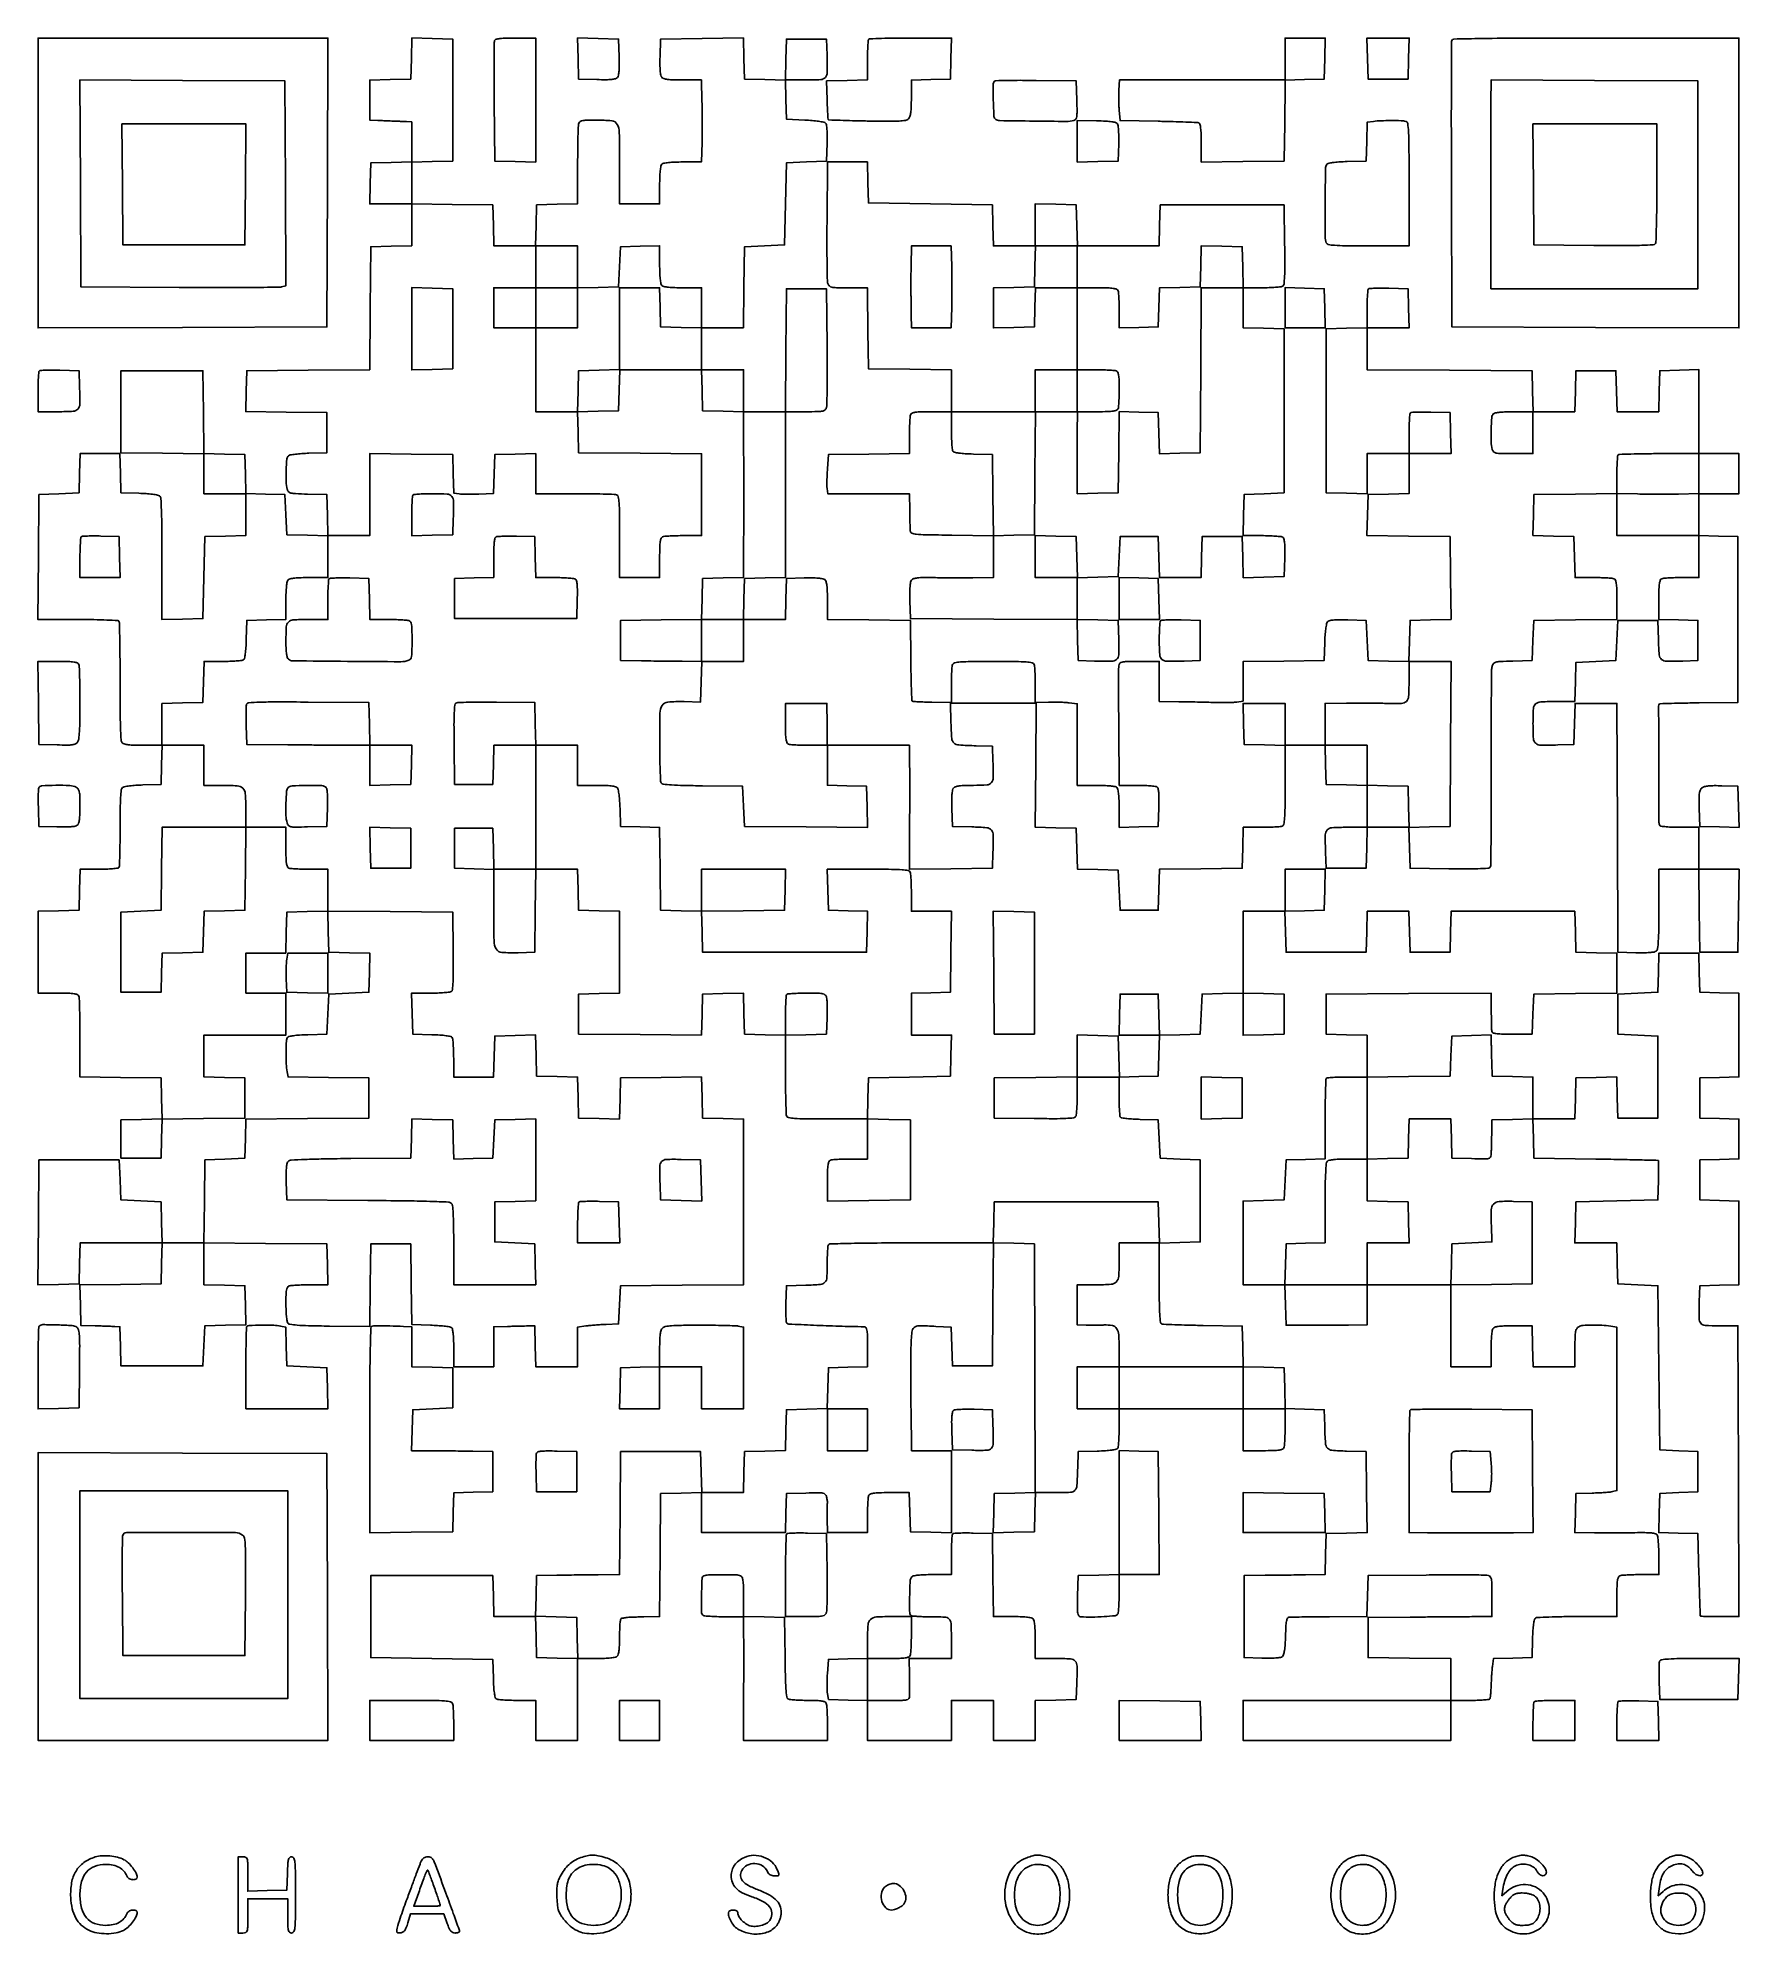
# Model space of a CAD drawing. Extents: x 179 to 1071, y 112 to 1107.
import ezdxf

# ---------------------------------------------------------------- set-up
doc = ezdxf.new("R2010")
doc.units = 0

msp = doc.modelspace()

# ---------------------------------------------------------------- linework, layer by layer
for points in [[(374.784171, 1096.283485), (374.5, 1085.5), (363.75, 1085.216168), (353, 1084.932337), (353, 1074.466168), (353, 1064), (357.25, 1063.788296, 0.001158), (359.167431, 1063.697233, 0.000711), (361.426562, 1063.598404, 0.000713), (363.661971, 1063.50699, 0.001274), (365.5, 1063.439142, -0.001185), (367.232676, 1063.375491, -0.000899), (369.132812, 1063.297757, -0.000908), (370.915713, 1063.218363, -0.00212), (372.25, 1063.150846), (375, 1063), (375, 1052.533832), (375, 1042.067663), (364.25, 1041.783832), (353.5, 1041.5), (353.216168, 1030.75), (352.932337, 1020), (363.966168, 1020), (375, 1020), (375, 1009.033832), (375, 998.067663), (364.25, 997.783832), (353.5, 997.5), (353.236165, 965.263835), (352.97233, 933.02767), (320.736165, 932.763835), (288.5, 932.5), (288.216371, 921.769986), (287.932742, 911.039971), (309.216371, 910.769986), (330.5, 910.5), (330.5, 900), (330.5, 889.5), (321.054124, 889.209882, 0.009679), (317.346001, 889.024093, 0.013265), (314.020329, 888.704018, 0.009997), (311.288784, 888.312199, 0.133347), (310.373712, 887.89519, 0.200937), (309.513625, 886.249066, 0.010887), (309.13607, 880.274786, 0.017363), (309.096368, 874.275266, 0.054329), (309.64524, 870.28388, 0.138969), (310.357275, 869.044245, 0.136799), (311.617962, 868.353332, 0.046209), (314.098216, 868.011195, 0.004192), (320.349905, 867.78388), (330.5, 867.5), (330.784178, 856.715822), (331.068357, 845.931643), (320.284178, 846.215822), (309.5, 846.5), (309, 857), (308.5, 867.5), (298.284601, 867.784601), (288.069202, 868.069202), (287.784601, 878.284601), (287.5, 888.5), (276.769409, 888.783635), (266.038817, 889.06727), (265.769409, 910.783635), (265.5, 932.5), (244, 932.5), (222.5, 932.5), (222.5, 911), (222.5, 889.5), (244.25, 889.230498), (266, 888.960995), (266, 878.480498), (266, 868), (277, 868), (288, 868), (288, 857.033832), (288, 846.067663), (277.25, 845.783832), (266.5, 845.5), (266, 824), (265.5, 802.5), (254.75, 802.216168), (244, 801.932337), (244, 833.843724, 0.001684), (243.945063, 850.159273, 0.008193), (243.731304, 859.403228, 0.007366), (243.402565, 865.458274, 0.20508), (242.695876, 866.837437, 0.131421), (241.740901, 867.277004, 0.010763), (239.000112, 867.687053, 0.013854), (235.65896, 868.019842, 0.010217), (231.945876, 868.209882), (222.5, 868.5), (222.215017, 878.75), (221.930034, 889), (211.5, 889), (201.069966, 889), (200.784983, 878.75), (200.5, 868.5), (190, 868), (179.5, 867.5), (179.236336, 834.75), (178.972671, 802), (199.927319, 802, -0.003865), (208.335439, 801.935001, -0.007192), (215.149004, 801.731594, -0.002628), (220.788072, 801.452322, -0.245374), (221.47124, 801.046534, -0.134145), (221.71062, 800.235114, -0.000624), (221.878701, 791.356556, -0.002863), (221.999716, 781.233609, -0.001799), (222.03085, 769.398284, 0.002165), (222.078206, 755.317445, 0.006594), (222.277905, 745.754895, 0.004049), (222.572857, 738.763978, 0.162011), (223.123037, 737.351749, 0.158947), (224.136809, 736.712183, 0.031426), (226.276394, 736.312386, 0.022978), (229.454484, 736.07055, 0.0075), (234.157428, 736), (244.069966, 736), (243.784983, 725.75), (243.5, 715.5), (234.054124, 715.209882, 0.01005), (230.342581, 715.021163, 0.013673), (227.006236, 714.692321, 0.010526), (224.268407, 714.287939, 0.132017), (223.325734, 713.855372, 0.193443), (222.670275, 712.643801, 0.013237), (222.32327, 708.677593, 0.012204), (222.104626, 702.67179, 0.003037), (222.046534, 692.840327, -0.002735), (222.005607, 685.125228, -0.004251), (221.877342, 678.472633, -0.001363), (221.701992, 672.726258, -0.130825), (221.465907, 671.944837, -0.227542), (220.878867, 671.568763, -0.008119), (218.143273, 671.277546, -0.013546), (214.813791, 671.068417, -0.00891), (210.974815, 671), (201.067663, 671), (200.783832, 660.25), (200.5, 649.5), (189.75, 649.216168), (179, 648.932337), (179, 627.466168), (179, 606), (189.393011, 606, -0.005351), (194.960143, 605.940414, -0.030363), (197.913621, 605.69735, -0.063068), (199.601595, 605.23239, -0.205218), (200.393011, 604.418213, -0.083046), (200.636626, 603.220704, -0.001844), (200.821697, 597.309067, -0.004129), (200.956005, 590.369372, -0.002773), (201, 582.4381), (201, 562.039775), (222.25, 561.769888), (243.5, 561.5), (243.783485, 550.784171), (244.06697, 540.068343), (233.283485, 539.784171), (222.5, 539.5), (222.5, 529.5), (222.5, 519.5), (233, 519.5), (243.5, 519.5), (243.784769, 529.730595), (244.069538, 539.961189), (265.784769, 540.230595), (287.5, 540.5), (287.5, 551), (287.5, 561.5), (276.75, 561.783832), (266, 562.067663), (266, 573.033832), (266, 584), (287.5, 584), (309, 584), (309, 595), (309, 606), (298.5, 606), (288, 606), (288, 616.5), (288, 627), (298.466168, 627), (308.932337, 627), (309.216168, 637.75), (309.5, 648.5), (320.215829, 648.783485), (330.931657, 649.06697), (331.215829, 638.283485), (331.5, 627.5), (342.284606, 627.215817), (353.069211, 626.931635), (352.784606, 616.715817), (352.5, 606.5), (342, 606), (331.5, 605.5), (331, 595), (330.5, 584.5), (320.535034, 584.211195, 0.008364), (316.200526, 584.012965, 0.019097), (312.944049, 583.684195, 0.019162), (310.58782, 583.262426, 0.199573), (309.798145, 582.711195, 0.133738), (309.246049, 580.935948, 0.006943), (309.114806, 574.897523, 0.011738), (309.208974, 568.873059, 0.034887), (309.657397, 564.769669), (310.15027, 562.039338), (331.325135, 561.769669), (352.5, 561.5), (352.5, 551), (352.5, 540.5), (320.284831, 540.236193), (288.069661, 539.972386), (287.784831, 529.736193), (287.5, 519.5), (277, 519), (266.5, 518.5), (266.230498, 496.75), (265.960995, 475), (255.014329, 475), (244.067663, 475), (243.783832, 485.75), (243.5, 496.5), (233, 497), (222.5, 497.5), (222, 508), (221.5, 518.5), (200.5, 518.5), (179.5, 518.5), (179.236292, 485.716029), (178.972584, 452.932058), (189.736292, 453.216029), (200.5, 453.5), (200.783832, 464.25), (201.067663, 475), (222.567663, 475), (244.067663, 475), (243.783832, 464.25), (243.5, 453.5), (222.216371, 453.230014), (200.932742, 452.960029), (201.216371, 442.312465), (201.5, 431.6649), (209, 431.490145, -0.001128), (212.070482, 431.411668, -0.001181), (215.094411, 431.320402, -0.001132), (217.70589, 431.229492, -0.005239), (219.215017, 431.157695), (221.930034, 431), (222.215017, 420.75), (222.5, 410.5), (244, 410.5), (265.5, 410.5), (266, 421), (266.5, 431.5), (277.284606, 431.784183), (288.069211, 432.068365), (287.784606, 442.284183), (287.5, 452.5), (276.75, 452.783832), (266, 453.067663), (266, 464.047685), (266, 475.027706), (298.25, 474.763853), (330.5, 474.5), (330.783832, 463.75), (331.067663, 453), (321.615619, 453, 0.00593), (317.880092, 452.955696, 0.007809), (314.475463, 452.821697, 0.005887), (311.638889, 452.632128, 0.0721), (310.581787, 452.393011, 0.190061), (309.785864, 451.663266, 0.071459), (309.315682, 450.197627, 0.035402), (309.070745, 447.679954, 0.006995), (309.015313, 443.143011, 0.009673), (309.087431, 439.728196, 0.012712), (309.292662, 436.617681, 0.010225), (309.580804, 434.050107, 0.108416), (309.937977, 433.066116, 0.216927), (311.126704, 432.288356, 0.018616), (314.82829, 431.861109, 0.013612), (320.844003, 431.557279, 0.002534), (331.903273, 431.356288), (352.961219, 431.080345), (353.23061, 452.790172), (353.5, 474.5), (364, 474.5), (374.5, 474.5), (374.769551, 453.365522), (375.039103, 432.231044), (384.769551, 431.835524, -0.006929), (388.587919, 431.627281, -0.009555), (392.008868, 431.327351, -0.00662), (394.846901, 430.985715, -0.106468), (395.75, 430.660985, -0.200997), (396.331606, 429.840721, -0.026002), (396.698973, 427.67557, -0.021483), (396.931155, 424.505891, -0.00754), (397, 419.940983), (397, 410), (407.5, 410), (418, 410), (418, 420.5), (418, 431), (425.25, 431.182616, -0.000251), (428.282399, 431.257473, -0.000232), (431.398438, 431.331383, -0.000231), (434.175464, 431.394681, -0.000769), (436, 431.432616), (439.5, 431.5), (439.783832, 420.75), (440.067663, 410), (451.033832, 410), (462, 410), (462, 420.438727), (462, 430.877454), (466.25, 431.448949, -0.010327), (468.332379, 431.685292, -0.004259), (471.160937, 431.923001, -0.004211), (474.200212, 432.126638, -0.005402), (477, 432.260221), (483.5, 432.5), (484, 442.5), (484.5, 452.5), (516.75, 452.763853), (549, 453.027706), (549, 496.480021), (549, 539.932337), (538.25, 540.216168), (527.5, 540.5), (527.215968, 551.269789), (526.931935, 562.039577), (505.715968, 561.769789), (484.5, 561.5), (484.215829, 550.716515), (483.931657, 539.93303), (473.215829, 540.216515), (462.5, 540.5), (462.216508, 551.216508), (461.933016, 561.933016), (451.216508, 562.216508), (440.5, 562.5), (440.215829, 573.283485), (439.931657, 584.06697), (429.215829, 583.783485), (418.5, 583.5), (418.216168, 572.75), (417.932337, 562), (407.466168, 562), (397, 562), (396.984687, 571.75, 0.007309), (396.922789, 575.573123, 0.010173), (396.747767, 578.991726, 0.006962), (396.504905, 581.827893, 0.117226), (396.199653, 582.711195, 0.199883), (395.411, 583.262532, 0.01918), (393.055937, 583.684251, 0.019108), (389.800174, 584.012968, 0.00836), (385.464966, 584.211195), (375.5, 584.5), (375.216168, 595.25), (374.932337, 606), (384.716168, 606.015313, 0.007425), (388.553986, 606.078312, 0.010304), (391.988921, 606.256641, 0.007123), (394.837353, 606.504287, 0.116752), (395.735476, 606.815354, 0.231901), (396.364587, 607.843359, 0.011594), (396.649677, 611.895233, 0.011764), (396.79332, 617.998408, 0.00288), (396.735476, 628.050041), (396.5, 648.5), (363.75, 648.763664), (331, 649.027329), (331, 660.013664), (331, 671), (321.581787, 671, -0.005951), (317.859224, 671.044305, -0.007831), (314.465525, 671.178303, -0.005915), (311.638111, 671.367894, -0.07203), (310.581787, 671.606989, -0.205218), (309.76761, 672.398405, -0.063068), (309.30265, 674.086379, -0.030363), (309.059586, 677.039857, -0.005351), (309, 682.606989), (309, 693), (298.5, 693), (288, 693), (288, 702.964816, 0.0177), (287.725392, 710.719525, 0.189883), (286.393275, 713.50496, 0.174589), (283.463935, 714.756305, 0.014506), (275.065741, 715), (266, 715), (266, 725.5), (266, 736), (255, 736), (244, 736), (244, 746.966168), (244, 757.932337), (254.75, 758.216168), (265.5, 758.5), (265.783832, 769.25), (266.067663, 780), (275.783832, 780.015313, 0.007334), (279.593987, 780.077213, 0.010202), (283.001664, 780.252233, 0.006997), (285.828483, 780.495121, 0.117134), (286.711195, 780.800347, 0.199883), (287.262532, 781.589, 0.01918), (287.684251, 783.944063, 0.019108), (288.012968, 787.199826, 0.00836), (288.211195, 791.535034), (288.5, 801.5), (298.75, 801.784983), (309, 802.069966), (309, 811.834983, -0.00874), (309.074375, 816.089346, -0.018513), (309.311444, 819.377065, -0.019392), (309.672291, 821.800997, -0.150838), (310.2, 822.8, -0.150969), (311.200304, 823.328068, -0.019349), (313.630442, 823.688776, -0.018472), (316.928253, 823.925705, -0.008695), (321.2, 824), (331, 824), (331, 835), (331, 846), (342, 846), (353, 846), (353, 867.519502), (353, 889.039005), (374.75, 888.769502), (396.5, 888.5), (396.783785, 878.358541), (397.06757, 868.217082), (399.783785, 867.858541, 0.02649), (401.304684, 867.73925, 0.00559), (403.96865, 867.701616, 0.005841), (407.062666, 867.728645, 0.005511), (410.215876, 867.827811), (417.931752, 868.155621), (418.215876, 878.327811), (418.5, 888.5), (429.25, 888.783832), (440, 889.067663), (440, 878.533832), (440, 868), (460.418213, 868, -0.002771), (468.357109, 867.956005, -0.004125), (475.303225, 867.821697, -0.001841), (481.220565, 867.636631, -0.083055), (482.418213, 867.393011, -0.258697), (483.303854, 866.337463, -0.030015), (483.724422, 863.164693, -0.015901), (483.950434, 857.514173, -0.002045), (484, 845.393011), (484, 824), (494.5, 824), (505, 824), (505, 834.393011, -0.005351), (505.059586, 839.960143, -0.030363), (505.30265, 842.913621, -0.063068), (505.76761, 844.601595, -0.205218), (506.581787, 845.393011, -0.07203), (507.638111, 845.632106, -0.005915), (510.465525, 845.821697, -0.007831), (513.859224, 845.955695, -0.005951), (517.581787, 846), (527, 846), (527, 867.486147), (527, 888.972294), (494.75, 889.236147), (462.5, 889.5), (462.216515, 900.215829), (461.93303, 910.931657), (472.716515, 911.215829), (483.5, 911.5), (483.783832, 922.25), (484.067663, 933), (505.5, 933), (526.932337, 933), (527.216168, 922.25), (527.5, 911.5), (538.25, 911.216168), (549, 910.932337), (549.025539, 900.716168, 0.000028), (549.037738, 895.944593, 0.000015), (549.053509, 889.975999, 0.000015), (549.070086, 883.838374, 0.000022), (549.084894, 878.5, -0.000662), (549.093933, 872.449679, -0.000235), (549.091341, 863.792751, -0.000233), (549.079603, 854.286339, -0.000274), (549.059355, 845.283832), (549, 824.067663), (538.25, 823.783832), (527.5, 823.5), (527.216369, 812.76979), (526.932738, 802.03958), (505.716369, 801.76979), (484.5, 801.5), (484.5, 791), (484.5, 780.5), (495.5, 780.322108, 0.000684), (500.457938, 780.248714, 0.000422), (506.289626, 780.17529, 0.000423), (512.053324, 780.11247, 0.00076), (516.783832, 780.072108), (527.067663, 780), (526.783832, 769.34961), (526.5, 758.69922), (517.797654, 758.910297, 0.023807), (509.228966, 758.710135, 0.246683), (506.324809, 756.910869, 0.128841), (505.164331, 752.81588, 0.005164), (505.015313, 737.214816, 0.003692), (505.077695, 729.570353, 0.005612), (505.255482, 722.930182, 0.002299), (505.496937, 717.264366, 0.130419), (505.811407, 716.270909, 0.228384), (506.821704, 715.64341, 0.009456), (511.179757, 715.259718, 0.01097), (517.538324, 714.960859, 0.003025), (527.546095, 714.770909), (548.5, 714.5), (549, 704), (549.5, 693.5), (581.783971, 693.236231), (614.067943, 692.972463), (613.783971, 703.736231), (613.5, 714.5), (603.25, 714.784983), (593, 715.069966), (593, 725.534983), (593, 736), (614.5, 736), (636, 736), (636.101627, 726.25, -0.002169), (636.133376, 721.032001, -0.00057), (636.138437, 712.675507, -0.000579), (636.12233, 703.162931, -0.000594), (636.084229, 693.730449), (635.965205, 670.960898), (657.732602, 671.230449), (679.5, 671.5), (679.795054, 680, 0.010012), (679.925177, 688.86687, 0.174565), (678.948742, 691.533568, 0.200378), (676.54295, 692.781878, 0.013827), (668.7397, 693.215131), (658.5, 693.5), (658.211141, 702.850715, -0.009044), (658.15859, 706.957683, -0.018924), (658.296386, 710.150171, -0.020746), (658.587315, 712.513859, -0.132968), (659.083586, 713.600715, -0.151461), (660.103913, 714.265468, -0.036156), (662.110136, 714.681597, -0.0251), (665.111942, 714.928446, -0.007965), (669.603393, 715, 0.016178), (676.69691, 715.229572, 0.208477), (679.000364, 716.416421, 0.171609), (679.936005, 719.027735, 0.010302), (679.796504, 727.503355), (679.5, 735.5), (671, 735.75078, -0.008237), (661.826433, 736.172777, -0.170413), (659.322959, 737.231305, -0.192954), (658.181278, 739.58296, -0.011082), (657.783724, 747.760588), (657.5, 758.5), (647.70966, 758.623674, -0.004593), (643.922043, 758.706322, -0.007099), (640.65202, 758.85423, -0.002831), (637.868593, 759.035575, -0.180595), (637.431789, 759.234877, -0.189582), (637.230367, 759.69745, -0.000694), (637.02222, 765.71528, -0.003478), (636.842423, 772.568037, -0.002161), (636.72213, 780.611204), (636.5, 801.5), (614.75, 801.769502), (593, 802.039005), (593, 811.897058, 0.007367), (592.929788, 816.662077, 0.024215), (592.685064, 819.797737, 0.035166), (592.271037, 821.876338, 0.153989), (591.600715, 822.916414, 0.132968), (590.513859, 823.412685, 0.020746), (588.150171, 823.703614, 0.018924), (584.957683, 823.84141, 0.009044), (580.850715, 823.788859), (571.5, 823.5), (571.216168, 812.75), (570.932337, 802), (559.932337, 802), (548.932337, 802), (549.216168, 812.75), (549.5, 823.5), (560.25, 823.783832), (571, 824.067663), (571, 867.533832), (571, 911), (581.480948, 911, 0.003683), (588.092316, 911.048694, 0.046677), (590.563489, 911.316665, 0.148238), (591.800824, 911.985628, 0.136653), (592.506741, 913.25, 0.056268), (592.718604, 914.933847, 0.001101), (592.810524, 923.651562, 0.002627), (592.842001, 933.840723, 0.001757), (592.775793, 945.5), (592.5, 975.5), (582, 975.5), (571.5, 975.5), (571.236147, 943.25), (570.972294, 911), (559.986147, 911), (549, 911), (549, 922), (549, 933), (538, 933), (527, 933), (527, 944), (527, 955), (537.980112, 955), (548.960225, 955), (549.230112, 976.25), (549.5, 997.5), (560, 998), (570.5, 998.5), (571, 1020), (571.5, 1041.5), (582, 1042), (592.5, 1042.5), (592.789648, 1051.910352, 0.009052), (592.840268, 1055.906317, 0.017612), (592.710631, 1059.093133, 0.016788), (592.446066, 1061.500693, 0.161989), (591.991548, 1062.408452, 0.150833), (591.136984, 1062.859873, 0.010075), (588.373393, 1063.324107, 0.013797), (584.997628, 1063.726659, 0.009853), (581.2019, 1063.9981), (571.5, 1064.5), (571.215017, 1074.75), (570.930034, 1085), (581.445965, 1085, 0.013102), (589.496039, 1085.210976, 0.20289), (591.931124, 1086.395527, 0.180066), (592.927892, 1089.032567, 0.009943), (592.795054, 1098), (592.5, 1106.5), (582, 1106.5), (571.5, 1106.5), (571.215829, 1095.716515), (570.931657, 1084.93303), (560.215829, 1085.216515), (549.5, 1085.5), (549.215971, 1096.269408), (548.931943, 1107.038815), (527.215971, 1106.769408), (505.5, 1106.5), (505.211141, 1097.149285, 0.009044), (505.15859, 1093.042317, 0.018924), (505.296386, 1089.849829, 0.020746), (505.587315, 1087.486141, 0.132968), (506.083586, 1086.399285, 0.153777), (507.121999, 1085.729425, 0.035252), (509.194366, 1085.31522, 0.024289), (512.318545, 1085.070322, 0.007415), (517.060061, 1085), (526.875232, 1085), (527.187616, 1073.75, -0.004056), (527.286888, 1068.698016, -0.002552), (527.324862, 1062.79375, -0.002561), (527.302819, 1056.984411, -0.004692), (527.216168, 1052.25), (526.932337, 1042), (517.166168, 1042, 0.008739), (512.911233, 1041.925628, 0.018512), (509.623182, 1041.688563, 0.01939), (507.199046, 1041.32772, 0.150842), (506.2, 1040.8, 0.150969), (505.671932, 1039.799696, 0.019349), (505.311224, 1037.369558, 0.018472), (505.074295, 1034.071747, 0.008695), (505, 1029.8), (505, 1020), (494.5, 1020), (484, 1020), (484, 1040.964816, 0.004335), (483.856486, 1057.519032, 0.119066), (482.769385, 1061.700428, 0.24957), (479.963221, 1063.580439, 0.025288), (471.67273, 1064, 0.007258), (467.250634, 1063.93581, 0.035943), (464.776052, 1063.68531, 0.071886), (463.329981, 1063.212082, 0.188329), (462.606989, 1062.418213, 0.08304), (462.363378, 1061.220801, 0.001846), (462.178303, 1055.313163, 0.004131), (462.043995, 1048.37797, 0.002775), (462, 1040.452044), (462, 1020.067663), (451.25, 1019.783832), (440.5, 1019.5), (440.216168, 1008.75), (439.932337, 998), (429, 998), (418.067663, 998), (417.783832, 1008.75), (417.5, 1019.5), (396.25, 1019.769888), (375, 1020.039775), (375, 1030.986056), (375, 1041.932337), (385.75, 1042.216168), (396.5, 1042.5), (396.5, 1074.5), (396.5, 1106.5), (385.784171, 1106.783485), (375.068343, 1107.06697)], [(418.453816, 1105.740243, 0.089548), (418.261817, 1104.729866, 0.000598), (418.19019, 1095.747155, 0.00234), (418.168607, 1085.460077, 0.00149), (418.235201, 1073.490243), (418.5, 1042.5), (429.25, 1042.216168), (440, 1041.932337), (440, 1074.466168), (440, 1107), (429.468615, 1107, 0.006498), (424.498877, 1106.935406, 0.021974), (421.261314, 1106.70862, 0.028473), (419.147765, 1106.344064, 0.249134)], [(462.215822, 1096.284178), (462.5, 1085.5), (472.099013, 1085.215609, 0.006919), (476.934286, 1085.139302, 0.027023), (479.918097, 1085.294874, 0.044369), (481.833212, 1085.67274, 0.149751), (482.887872, 1086.364894, 0.1305), (483.403112, 1087.478955, 0.02258), (483.703385, 1089.802758, 0.019663), (483.843411, 1092.980927, 0.008898), (483.788859, 1097.149285), (483.5, 1106.5), (472.715822, 1106.784178), (461.931643, 1107.068357)], [(614.666667, 1106.333333, 0.178489), (614.399823, 1105.754766, 0.004541), (614.195833, 1102.837021, 0.009138), (614.048278, 1099.362473, 0.006042), (614, 1095.367165), (614, 1085.067663), (603.25679, 1084.783832), (592.51358, 1084.5), (592.824199, 1074.515924, 0.003088), (592.967847, 1070.664202, 0.004884), (593.143619, 1067.364625, 0.001388), (593.331834, 1064.506822, 0.181158), (593.475398, 1064.191268, 0.18956), (593.802902, 1064.048643, 0.000372), (599.614568, 1063.843378, 0.002532), (606.173314, 1063.649865, 0.001558), (613.896438, 1063.485222, 0.002462), (624.91769, 1063.338909, 0.015346), (630.561425, 1063.465005, 0.027216), (633.919668, 1063.827237, 0.157158), (635.488449, 1064.631306, 0.121721), (636.217817, 1065.839438, 0.040814), (636.669543, 1067.866035, 0.026534), (636.926609, 1070.894677, 0.007905), (637, 1075.536445), (637, 1084.930034), (647.25, 1085.215017), (657.5, 1085.5), (657.783832, 1096.25), (658.067663, 1107), (636.700498, 1107, 0.002919), (628.461563, 1106.951908, 0.004643), (621.414105, 1106.804167, 0.001218), (615.288746, 1106.6039, 0.189801)], [(833, 1096), (833, 1085), (789.59255, 1085), (746.185099, 1085), (745.84255, 1079.75, 0.012677), (745.746992, 1077.350483, 0.007313), (745.747499, 1074.459779, 0.007304), (745.832918, 1071.556114, 0.012134), (746, 1069.113076), (746.5, 1063.726152), (766.5, 1063.351464, -0.002022), (774.255299, 1063.174792, -0.003074), (780.992188, 1062.952596, -0.001141), (786.783978, 1062.712675, -0.076857), (787.75, 1062.519773, -0.251356), (788.343864, 1061.853205, -0.029226), (788.707541, 1059.818115, -0.022666), (788.93473, 1056.71481, -0.006939), (789, 1052.011882), (789, 1041.960995), (810.75, 1042.230498), (832.5, 1042.5), (832.703106, 1053, 0.001197), (832.784366, 1057.794699, 0.000692), (832.860325, 1063.563161, 0.000691), (832.920537, 1069.352057, 0.00116), (832.953106, 1074.215017), (833, 1084.930034), (843.25, 1085.215017), (853.5, 1085.5), (853.783832, 1096.25), (854.067663, 1107), (843.533832, 1107), (833, 1107)], [(920.460009, 1105.75, 0.090591), (920.266358, 1104.709509, 0.000109), (920.198937, 1082.982812, 0.000984), (920.176611, 1058.652573, 0.000605), (920.241394, 1030), (920.5, 955.5), (995.75, 955.243674), (1071, 954.987348), (1071, 1030.993674), (1071, 1107), (995.968615, 1107, 0.000668), (957.448289, 1106.948566, 0.003471), (936.19131, 1106.744245, 0.001205), (921.475143, 1106.465155, 0.305157)], [(308.758677, 1030.77123), (309.017354, 977.04246), (306.758677, 976.494347, -0.057902), (304.987826, 976.276519, -0.000418), (290.035361, 976.188577, -0.001589), (272.903102, 976.156579, -0.001017), (253, 976.223117), (201.5, 976.5), (201.241383, 1030.758691), (200.982767, 1085.017383), (254.741383, 1084.758691), (308.5, 1084.5)], [(680.686013, 1084.35268, 0.198647), (679.8723, 1082.391031, 0.007288), (679.983673, 1074.176025, 0.006572), (680.325304, 1065.903947, 0.24013), (681.25, 1064.310273, 0.140139), (683.27208, 1063.695301, 0.001014), (701.11081, 1063.43222, 0.00194), (718.22488, 1063.280935, 0.064758), (722.283598, 1063.788354, 0.192766), (723.225035, 1064.481381, 0.104028), (723.723777, 1065.855984, 0.037759), (723.896055, 1068.492001, 0.004446), (723.783598, 1074.375418), (723.5, 1084.5), (702.436013, 1084.769346, 0.003085), (694.311969, 1084.823103, 0.004901), (687.358056, 1084.758056, 0.001338), (681.324385, 1084.626314, 0.192551)], [(1049.5, 1030), (1049.5, 975.5), (995.211905, 975.5), (940.92381, 975.5), (940.942857, 1025.75, -0.000032), (940.951538, 1045.331386, -0.000047), (940.961905, 1062.563467, -0.000022), (940.972765, 1077.239555, -0.00086), (940.980952, 1080.508612), (941, 1085.017225), (995.25, 1084.758612), (1049.5, 1084.5)], [(724, 1052.860626), (724, 1041.932337), (734.75, 1042.216168), (745.5, 1042.5), (745.754537, 1051.5, 0.009982), (745.784062, 1055.052085, 0.013268), (745.660767, 1058.279347, 0.010561), (745.431674, 1060.941589, 0.117272), (745.077888, 1061.940331, 0.176105), (744.14276, 1062.648634, 0.037836), (742.127705, 1063.107654, 0.025044), (738.997539, 1063.416213, 0.00698), (734.073352, 1063.584789), (724, 1063.788916)], [(879.284312, 1063.287306), (876.068624, 1062.878401), (875.784312, 1052.689201), (875.5, 1042.5), (865.535034, 1042.211195, 0.00836), (861.199826, 1042.012968, 0.019108), (857.944063, 1041.684251, 0.01918), (855.589, 1041.262532, 0.199883), (854.800347, 1040.711195, 0.14012), (854.156905, 1038.536674, 0.001141), (854.030814, 1020.480041, 0.001635), (854.005543, 1002.811315, 0.091395), (854.606989, 999.581787, 0.258697), (855.662537, 998.696146, 0.030015), (858.835307, 998.275578, 0.015901), (864.485827, 998.049566, 0.002045), (876.606989, 998), (898, 998), (898, 1030.432612, 0.001076), (897.957485, 1050.180203, 0.012218), (897.733071, 1057.986311, 0.025505), (897.296597, 1062.160987, 0.30003), (896.25, 1063.31149, 0.055737), (893.842627, 1063.646638, 0.007099), (888.60415, 1063.713547, 0.008942), (883.211298, 1063.609399, 0.022325)], [(963.235953, 1030.25), (963.5, 998.5), (994.93202, 998.235498, 0.001697), (1010.901959, 998.155315, 0.00816), (1019.995146, 998.288929, 0.006635), (1026.009704, 998.555446, 0.241447), (1027.166708, 999.235498, 0.134731), (1027.492293, 1000.296498, 0.001088), (1027.738089, 1009.161365, 0.003824), (1027.920853, 1019.372002, 0.002438), (1027.984687, 1031.25), (1028, 1062), (995.485953, 1062), (962.971906, 1062)], [(592.778286, 1011.25, 0.002261), (592.724186, 999.303204, 0.003388), (592.794789, 988.871875, 0.001418), (592.940908, 979.952179, 0.073281), (593.225249, 978.25, 0.125713), (594.018191, 976.990653, 0.138991), (595.290443, 976.324198, 0.047492), (597.727601, 976.051541, 0.004125), (603.975249, 976), (614, 976), (614.074274, 965.25, 0.00076), (614.115378, 960.373532, 0.000454), (614.178349, 954.573437, 0.000454), (614.251555, 948.797094, 0.000788), (614.324274, 944), (614.5, 933.5), (636.25, 933.230498), (658, 932.960995), (658, 921.980498), (658, 911), (647.606989, 911, 0.005351), (642.039857, 910.940414, 0.030363), (639.086379, 910.69735, 0.063068), (637.398405, 910.23239, 0.205218), (636.606989, 909.418213, 0.071989), (636.367906, 908.362347, 0.005931), (636.178303, 905.540317, 0.007843), (636.044306, 902.153043, 0.005963), (636, 898.4381), (636, 889.039775), (614.75, 888.769888), (593.5, 888.5), (593, 881, 0.005949), (592.831831, 877.926953, 0.006216), (592.739824, 874.895313, 0.005995), (592.724316, 872.275235, 0.027129), (592.816422, 870.75), (593.132845, 868), (614.566422, 868), (636, 868), (636.14806, 859.25, 0.000712), (636.212215, 855.753139, 0.000871), (636.282572, 852.482813, 0.000726), (636.350523, 849.732792, 0.006192), (636.39806, 848.5, 0.286146), (637.208412, 847.336414, 0.07554), (639.502945, 846.740049, 0.021321), (644.38281, 846.442732, 0.001457), (658.25, 846.230498), (680, 845.960995), (680, 834.980498), (680, 824), (669.25, 823.884747, -0.002323), (664.404519, 823.855311, -0.001433), (658.704672, 823.863506, -0.001437), (653.07099, 823.903945, -0.002579), (648.446754, 823.974284, 0.006443), (643.302733, 824.012769, 0.026969), (640.214455, 823.829324, 0.045921), (638.257347, 823.42233, 0.146347), (637.157896, 822.690253, 0.126505), (636.612467, 821.534844, 0.02557), (636.297116, 819.268371, 0.020824), (636.153505, 816.112838, 0.00868), (636.211141, 811.850715), (636.5, 802.5), (680.216275, 802.239514), (723.932549, 801.979027), (724.216275, 791.239514), (724.5, 780.5), (733, 780.204946, 0.009619), (742.028591, 780.065344, 0.179386), (744.650621, 781.048609, 0.210395), (745.785832, 783.4457, 0.013848), (745.784677, 791.277755), (745.5, 801.5), (734.75, 801.783832), (724, 802.067663), (724, 813), (724, 823.932337), (734.75, 824.216168), (745.5, 824.5), (746, 835), (746.5, 845.5), (756.5, 845.5), (766.5, 845.5), (766.783832, 834.75), (767.067663, 824), (778, 824), (788.932337, 824), (789.216168, 834.75), (789.5, 845.5), (800, 845.5), (810.5, 845.5), (810.784171, 834.716515), (811.068343, 823.93303), (821.784171, 824.216515), (832.5, 824.5), (832.788231, 834.417355, 0.006827), (832.861823, 839.195195, 0.023663), (832.721018, 842.282937, 0.033714), (832.395734, 844.294865, 0.19692), (831.788231, 845.152042, 0.11554), (830.859509, 845.475676, 0.007548), (828.004417, 845.733781, 0.010646), (824.557744, 845.919289, 0.007729), (820.716168, 845.984687), (810.932337, 846), (811.216168, 856.75), (811.5, 867.5), (822, 868), (832.5, 868.5), (832.5, 911.5), (832.5, 954.5), (821.75, 954.783832), (811, 955.067663), (811, 965.533832), (811, 976), (820.75, 976.015313, 0.007655), (824.577369, 976.079922, 0.010563), (828.009244, 976.26306, 0.007444), (830.852781, 976.517741, 0.115844), (831.77083, 976.837204, 0.230932), (832.427241, 977.904588, 0.012869), (832.714887, 981.908791, 0.012029), (832.849994, 988.071549, 0.002701), (832.77083, 998.571891), (832.5, 1019.5), (800, 1019.5), (767.5, 1019.5), (767.216168, 1008.75), (766.932337, 998), (745.5, 998), (724.067663, 998), (723.783832, 1008.75), (723.5, 1019.5), (712.75, 1019.783832), (702, 1020.067663), (702, 1009.033832), (702, 998), (691.033832, 998), (680.067663, 998), (679.783832, 1008.75), (679.5, 1019.5), (647, 1020), (614.5, 1020.5), (614.216168, 1031.25), (613.932337, 1042), (603.494455, 1042), (593.056573, 1042)], [(462, 986.966168), (462, 975.932337), (472.75, 976.216168), (483.5, 976.5), (484, 987), (484.5, 997.5), (494.75, 997.784983), (505, 998.069966), (505, 988.234983, 0.008651), (505.074216, 983.94585, 0.018431), (505.311007, 980.637948, 0.019307), (505.671574, 978.201601, 0.151099), (506.2, 977.2, 0.150969), (507.200304, 976.671932, 0.019349), (509.630442, 976.311224, 0.018472), (512.928253, 976.074295, 0.008695), (517.2, 976), (527, 976), (527, 965.466168), (527, 954.932337), (516.25, 955.216168), (505.5, 955.5), (505.215017, 965.75), (504.930034, 976), (494.465017, 976), (484, 976), (484, 954.533832), (484, 933.067663), (473.25, 932.783832), (462.5, 932.5), (462.216168, 921.75), (461.932337, 911), (450.966168, 911), (440, 911), (440, 933), (440, 955), (429, 955), (418, 955), (418, 965.5), (418, 976), (429, 976), (440, 976), (440, 987), (440, 998), (451, 998), (462, 998)], [(658.185662, 987.25, -0.004782), (658.281931, 982.356229, -0.002807), (658.308236, 976.5, -0.002807), (658.268781, 970.643775, -0.004781), (658.161524, 965.75), (657.823048, 955), (647.411524, 955), (637, 955), (636.936926, 961.75, 0.000495), (636.906816, 964.663738, 0.000382), (636.868431, 967.839062, 0.000387), (636.828031, 970.803875, 0.000929), (636.792325, 973, -0.004406), (636.770043, 975.395062, -0.001192), (636.777224, 979.189062, -0.001206), (636.806031, 983.495706, -0.001251), (636.8554, 987.75), (637, 998), (647.435662, 998), (657.871323, 998)], [(724, 987), (724, 976), (734.393011, 976, -0.005351), (739.960143, 975.940414, -0.030363), (742.913621, 975.69735, -0.063068), (744.601595, 975.23239, -0.205218), (745.393011, 974.418213, -0.071025), (745.631801, 973.372947, -0.006307), (745.821697, 970.671074, -0.008135), (745.955671, 967.427616, -0.006253), (746, 963.883229), (746, 954.930034), (756.25, 955.215017), (766.5, 955.5), (766.784613, 965.716519), (767.069227, 975.933039), (777.784613, 976.216519), (788.5, 976.5), (788.784171, 987.283485), (789.068343, 998.06697), (799.784171, 997.783485), (810.5, 997.5), (810.783832, 986.75), (811.067663, 976), (800.044454, 976), (789.021245, 976), (788.760623, 932.75), (788.5, 889.5), (777.784171, 889.216515), (767.068343, 888.93303), (766.784171, 899.716515), (766.5, 910.5), (756.269989, 910.784762), (746.039978, 911.069525), (745.769989, 889.784762), (745.5, 868.5), (734.75, 868.216168), (724, 867.932337), (723.941569, 878.716168, -0.001249), (723.927243, 883.622961, -0.000735), (723.933395, 889.490062, -0.000735), (723.95678, 895.353947, -0.001255), (723.995795, 900.25), (724.108452, 911), (713.068079, 911), (702.027706, 911), (701.763853, 878.75), (701.5, 846.5), (690.769986, 846.216371), (680.039971, 845.932742), (679.769986, 867.216371), (679.5, 888.5), (669.535034, 888.788805, -0.00836), (665.199826, 888.987032, -0.019108), (661.944063, 889.315749, -0.01918), (659.589, 889.737468, -0.199883), (658.800347, 890.288805, -0.117226), (658.495095, 891.172107, -0.006962), (658.252233, 894.008274, -0.010173), (658.077211, 897.426877, -0.007309), (658.015313, 901.25), (658, 911), (680, 911), (702, 911), (702, 922), (702, 933), (713, 933), (724, 933), (724, 954.5), (724, 976), (713.034983, 976), (702.069966, 976), (701.784983, 965.75), (701.5, 955.5), (690.75, 955.216168), (680, 954.932337), (680, 965.432337), (680, 975.932337), (690.75, 976.216168), (701.5, 976.5), (701.783832, 987.25), (702.067663, 998), (713.033832, 998), (724, 998)], [(876.699448, 975.366114, 0.176154), (876.420134, 974.767649, 0.005354), (876.205463, 971.993526, 0.009972), (876.050688, 968.673063, 0.006659), (876, 964.867165), (876, 955.067663), (865.25, 954.783832), (854.5, 954.5), (854.5, 911.5), (854.5, 868.5), (865.25, 868.216168), (876, 867.932337), (876, 878.466168), (876, 889), (887, 889), (898, 889), (898, 878.533832), (898, 868.067663), (887.25, 867.783832), (876.5, 867.5), (876.216367, 856.769596), (875.932734, 846.039192), (897.716367, 845.769596), (919.5, 845.5), (919.769408, 823.784029), (920.038815, 802.068057), (909.269408, 801.784029), (898.5, 801.5), (898.215829, 790.716515), (897.931657, 779.93303), (887.215829, 780.216515), (876.5, 780.5), (876, 791), (875.5, 801.5), (865.900987, 801.784391, 0.007277), (861.237553, 801.854647, 0.02466), (858.198281, 801.706214, 0.036405), (856.194197, 801.360369, 0.159945), (855.191104, 800.730267, 0.130478), (854.740409, 799.755874, 0.01114), (854.321331, 797.010214, 0.01414), (853.98226, 793.661415, 0.010482), (853.790118, 789.945876), (853.5, 780.5), (832.25, 780.230112), (811, 779.960225), (811, 769.591403), (811, 759.222582), (807.75, 758.715144, -0.027323), (805.963611, 758.535454, -0.006407), (802.957812, 758.436813, -0.006583), (799.492576, 758.41316, -0.006427), (796, 758.480207, 0.001814), (792.012295, 758.593566, 0.000917), (786.985938, 758.708981, 0.00091), (781.793863, 758.809222, 0.001355), (777.25, 758.876354), (767, 759), (767, 769.5), (767, 780), (756.569551, 780, 0.003514), (749.934007, 779.95336, 0.048104), (747.539294, 779.688412, 0.16419), (746.3959, 779.01571, 0.144095), (745.819551, 777.75, 0.034324), (745.698086, 776.076587, 0.000642), (745.675615, 767.275, 0.001569), (745.694797, 757.005132, 0.001049), (745.778286, 745.25), (746.056573, 715), (755.278286, 714.984687, -0.008192), (758.90443, 714.919252, -0.011159), (762.169539, 714.733781, -0.008191), (764.870579, 714.475204, -0.113876), (765.788231, 714.152042, -0.19692), (766.395734, 713.294865, -0.033714), (766.721018, 711.282937, -0.023663), (766.861823, 708.195195, -0.006827), (766.788231, 703.417355), (766.5, 693.5), (756.25, 693.215017), (746, 692.930034), (746, 702.765017, 0.008651), (745.925784, 707.05415, 0.018431), (745.688993, 710.362052, 0.019307), (745.328426, 712.798399, 0.151099), (744.8, 713.8, 0.150969), (743.799696, 714.328068, 0.019349), (741.369558, 714.688776, 0.018472), (738.071747, 714.925705, 0.008695), (733.8, 715), (724, 715), (724, 736.386456), (724, 757.772912), (719.75, 758.301477, 0.015913), (717.667462, 758.493422, 0.00657), (714.839063, 758.6263, 0.006493), (711.799817, 758.689586, 0.008304), (709, 758.66502), (702.5, 758.5), (702.236379, 725.78397), (701.972758, 693.06794), (712.736379, 692.78397), (723.5, 692.5), (723.783492, 681.783492), (724.066984, 671.066984), (734.783492, 670.783492), (745.5, 670.5), (746, 660), (746.5, 649.5), (756.5, 649.5), (766.5, 649.5), (766.783635, 660.230591), (767.06727, 670.961183), (788.783635, 671.230591), (810.5, 671.5), (810.783832, 682.25), (811.067663, 693), (820.452044, 693, 0.005972), (824.161644, 693.044307, 0.007852), (827.544413, 693.178303, 0.005942), (830.36267, 693.367915, 0.07196), (831.418213, 693.606989, 0.257256), (832.301441, 694.653901, 0.030951), (832.72381, 697.756048, 0.016256), (832.950214, 703.284365, 0.002106), (833, 715.106989), (833, 736), (843.465017, 736), (853.930034, 736), (854.215017, 725.75), (854.5, 715.5), (865.25, 715.216168), (876, 714.932337), (876, 703.966168), (876, 693), (865.519052, 693, 0.01319), (857.49751, 692.788355, 0.203196), (855.066531, 691.602972, 0.179688), (854.071849, 688.965089, 0.009927), (854.204946, 680), (854.5, 671.5), (865, 671.5), (875.5, 671.5), (875.783832, 682.25), (876.067663, 693), (887, 693), (897.932337, 693), (898.216168, 682.25), (898.5, 671.5), (918.928725, 671.228725, 0.003806), (927.444318, 671.180473, 0.007874), (934.096047, 671.298172, 0.003971), (939.379411, 671.51693, 0.186124), (940.345149, 671.945149, 0.194194), (940.805097, 673.027637, 0.000842), (941.018106, 685.945526, 0.003392), (941.146927, 702.008055, 0.001387), (941.113349, 723.830864, -0.001219), (941.076421, 743.526996, -0.001885), (941.15014, 760.541831, -0.00057), (941.286651, 775.31132, -0.058949), (941.546829, 777.330559, -0.100923), (942.273488, 778.846183, -0.166912), (943.439254, 779.629749, -0.054593), (945.739512, 779.981953, -0.003724), (952.349905, 780.21612), (962.5, 780.5), (963, 791), (963.5, 801.5), (985.25, 801.769502), (1007, 802.039005), (1007, 812.412514, 0.005366), (1006.940377, 817.968078, 0.030411), (1006.697251, 820.916741, 0.063154), (1006.232207, 822.602242, 0.205063), (1005.418213, 823.393011, 0.07196), (1004.36267, 823.632085, 0.005942), (1001.544413, 823.821697, 0.007852), (998.161644, 823.955693, 0.005972), (994.452044, 824), (985.067663, 824), (984.783832, 834.75), (984.5, 845.5), (973.716515, 845.784171), (962.93303, 846.068343), (963.216515, 856.784171), (963.5, 867.5), (985.25, 867.769502), (1007, 868.039005), (1007, 857.019502), (1007, 846), (1028.5, 846), (1050, 846), (1050, 835), (1050, 824), (1041.081787, 824, 0.006277), (1037.550804, 823.955669, 0.008159), (1034.31865, 823.821697, 0.006338), (1031.626193, 823.631778, 0.070946), (1030.581787, 823.393011, 0.204941), (1029.767938, 822.602756, 0.063222), (1029.302828, 820.919218, 0.030449), (1029.059653, 817.974376, 0.005378), (1029, 812.427994), (1029, 802.069966), (1039.25, 801.784983), (1049.5, 801.5), (1049.5, 791), (1049.5, 780.5), (1041.503355, 780.203496, -0.010944), (1033.041159, 780.075074, -0.179106), (1030.432921, 781.060296, -0.195806), (1029.211819, 783.473421, -0.013482), (1028.784869, 791.2603), (1028.5, 801.5), (1018, 801.5), (1007.5, 801.5), (1007, 791), (1006.5, 780.5), (996, 780), (985.5, 779.5), (985.215017, 769.25), (984.930034, 759), (976.215017, 758.986345, 0.009208), (967.038781, 758.802967, 0.171998), (964.392876, 757.749048, 0.202023), (963.212729, 755.320833, 0.01343), (963, 747.402421, 0.013491), (963.21391, 739.475981, 0.204218), (964.402094, 737.058713, 0.178421), (967.042866, 736.070994, 0.009873), (976, 736.204946), (984.5, 736.5), (984.783832, 747.25), (985.067663, 758), (996.02659, 758), (1006.985517, 758), (1007.242758, 692.75), (1007.5, 627.5), (1016.850715, 627.211141, 0.009044), (1020.957683, 627.15859, 0.018924), (1024.150171, 627.296386, 0.020746), (1026.513859, 627.587315, 0.132968), (1027.600715, 628.083586, 0.187865), (1028.342704, 629.420513, 0.017968), (1028.719338, 633.199482, 0.013237), (1028.94316, 639.25672, 0.002616), (1029, 650.122445), (1029, 671), (1039.480498, 671), (1049.960995, 671), (1050.230498, 649.25), (1050.5, 627.5), (1060.5, 627.5), (1070.5, 627.5), (1070.769502, 649.25), (1071.039005, 671), (1060.519502, 671), (1050, 671), (1050, 682), (1050, 693), (1040.059017, 693, -0.009205), (1036.205584, 693.070949, -0.01395), (1032.860361, 693.287746, -0.008573), (1030.117647, 693.590002, -0.226329), (1029.512632, 693.979561, -0.138422), (1029.054132, 695.583224, -0.000213), (1028.964267, 725.978732, -0.000158), (1028.896464, 756.583436, -0.199406), (1029.351419, 757.684752, -0.191234), (1029.687402, 757.829781, -0.000382), (1035.590608, 757.999983, -0.002576), (1042.254355, 758.152664, -0.001585), (1050.10045, 758.267117), (1070.5, 758.5), (1070.5, 802), (1070.5, 845.5), (1060.25, 845.784983), (1050, 846.069966), (1050, 857.034983), (1050, 868), (1060.5, 868), (1071, 868), (1071, 878.5), (1071, 889), (1060.5, 889), (1050, 889), (1050, 911.034983), (1050, 933.069966), (1039.75, 932.784983), (1029.5, 932.5), (1029.216168, 921.75), (1028.932337, 911), (1018, 911), (1007.067663, 911), (1006.783832, 921.75), (1006.5, 932.5), (996, 932.5), (985.5, 932.5), (985.216168, 921.75), (984.932337, 911), (974, 911), (963.067663, 911), (962.783832, 921.75), (962.5, 932.5), (919.25, 932.760623), (876, 933.021245), (876, 944.010623), (876, 955), (887.034983, 955), (898.069966, 955), (897.784983, 965.25), (897.5, 975.5), (887.449448, 975.782781, 0.006672), (883.547259, 975.840477, 0.010046), (880.145783, 975.777033, 0.005301), (877.300668, 975.636532, 0.183378)], [(179.699448, 932.366114, 0.177451), (179.419778, 931.762931, 0.004898), (179.205463, 928.836713, 0.009512), (179.050668, 925.343898, 0.006317), (179, 921.333333), (179, 911), (189.480948, 911, 0.01319), (197.50249, 911.211645, 0.203196), (199.933469, 912.397028, 0.179688), (200.928151, 915.034911, 0.009927), (200.795054, 924), (200.5, 932.5), (190.449448, 932.782781, 0.006672), (186.547259, 932.840477, 0.010046), (183.145783, 932.777033, 0.005301), (180.300668, 932.636532, 0.183378)], [(724, 922), (724, 911), (734.393011, 911, 0.005351), (739.960143, 911.059586, 0.030363), (742.913621, 911.30265, 0.063068), (744.601595, 911.76761, 0.205218), (745.393011, 912.581787, 0.070701), (745.631706, 913.623534, 0.006434), (745.821697, 916.287222, 0.008233), (745.955664, 919.484808, 0.006352), (746, 922.974799, 0.006824), (745.936805, 927.605148, 0.03479), (745.687898, 930.167248, 0.070258), (745.216173, 931.656877, 0.191652), (744.418213, 932.393011, 0.07203), (743.361889, 932.632106, 0.005915), (740.534475, 932.821697, 0.007831), (737.140776, 932.955695, 0.005951), (733.418213, 933), (724, 933)], [(919.783832, 899.75), (920.067663, 889), (909.033832, 889), (898, 889), (898, 899.333333, -0.006317), (898.050668, 903.343898, -0.009512), (898.205463, 906.836713, -0.004898), (898.419778, 909.762931, -0.177451), (898.699448, 910.366114, -0.183378), (899.300668, 910.636532, -0.005301), (902.145783, 910.777033, -0.010046), (905.547259, 910.840477, -0.006672), (909.449448, 910.782781), (919.5, 910.5)], [(963, 900), (963, 889), (952.616631, 889, -0.003789), (946.088289, 889.049468, -0.046747), (943.618562, 889.318691, -0.144985), (942.365943, 889.986773, -0.133542), (941.630286, 891.25, -0.05739), (941.039417, 895.235482, -0.015809), (941.033618, 901.583513, -0.010157), (941.359131, 907.958582, -0.180438), (942.2, 909.8, -0.150969), (943.200304, 910.328068, -0.019349), (945.630442, 910.688776, -0.018472), (948.928253, 910.925705, -0.008695), (953.2, 911), (963, 911)], [(1050, 878.564338), (1050, 868.128677), (1039.25, 867.814338, -0.004782), (1034.356229, 867.718069, -0.002807), (1028.5, 867.691764, -0.002807), (1022.643775, 867.731219, -0.004781), (1017.75, 867.838476), (1007, 868.176952), (1007, 877.921809, -0.006384), (1007.048297, 881.704468, -0.009603), (1007.195833, 884.999948, -0.004987), (1007.400172, 887.759306, -0.177197), (1007.666667, 888.333333, -0.189545), (1008.287675, 888.603799, -0.001277), (1014.257292, 888.804167, -0.004756), (1021.132422, 888.951903, -0.002993), (1029.166667, 889), (1050, 889)], [(375.666667, 867.333333, 0.178637), (375.399783, 866.754242, 0.004491), (375.195833, 863.817145, 0.009085), (375.048275, 860.320751, 0.006002), (375, 856.299502), (375, 845.932337), (385.75, 846.216168), (396.5, 846.5), (396.795054, 855, 0.009626), (396.932798, 863.916466, 0.172284), (395.978172, 866.572651, 0.209042), (393.626, 867.774609, 0.015066), (386.147615, 868, 0.006339), (382.338339, 867.951706, 0.009542), (379.020445, 867.804167, 0.004928), (376.241287, 867.599873, 0.177367)], [(221.783832, 834.75), (222.067663, 824), (211.533832, 824), (201, 824), (201, 834.333333, -0.006326), (201.050742, 838.343969, -0.009524), (201.20576, 841.83701, -0.00491), (201.420396, 844.763196, -0.177417), (201.700461, 845.367127, -0.182377), (202.297812, 845.637197, -0.005798), (205.000338, 845.778463, -0.010544), (208.240283, 845.841782, -0.007041), (211.950461, 845.783794), (221.5, 845.5)], [(419.25, 845.355184, 0.242372), (418.655435, 844.648917, 0.027512), (418.292668, 842.52481, 0.021805), (418.06542, 839.308621, 0.006734), (418, 834.45165), (418, 824.069966), (407.75, 823.784983), (397.5, 823.5), (397.5, 813), (397.5, 802.5), (429.5, 802.5), (461.5, 802.5), (461.788231, 812.417355, 0.006827), (461.861823, 817.195195, 0.023663), (461.721018, 820.282937, 0.033714), (461.395734, 822.294865, 0.19692), (460.788231, 823.152042, 0.115349), (459.860793, 823.475621, 0.007622), (457.024293, 823.733781, 0.010705), (453.599475, 823.919284, 0.007782), (449.783832, 823.984687), (440.067663, 824), (439.783832, 834.75), (439.5, 845.5), (430, 845.688517, 0.005334), (426.26986, 845.722736, 0.007376), (422.923437, 845.668364, 0.004885), (420.128197, 845.554344, 0.086451)], [(331.699448, 823.366114, 0.177451), (331.419778, 822.762931, 0.004898), (331.205463, 819.836713, 0.009512), (331.050668, 816.343898, 0.006317), (331, 812.333333), (331, 802), (320.616631, 802, 0.012522), (312.719513, 801.802197, 0.19165), (310.28482, 800.689151, 0.18133), (309.211299, 798.181794, 0.010996), (309.013655, 789.872445, 0.011396), (309.085171, 786.467445, 0.025636), (309.330253, 783.89678, 0.031537), (309.721478, 782.055525, 0.152582), (310.296209, 781.169132, 0.171983), (312.583201, 780.32889, 0.000642), (341.289051, 780.036798, 0.001085), (369.270539, 779.848722, 0.093007), (373.420506, 780.607869, 0.293463), (374.909528, 782.635199, 0.015677), (375.17095, 791.000412, 0.015678), (374.907669, 799.365565, 0.293403), (373.418213, 801.393011, 0.07196), (372.36267, 801.632085, 0.005942), (369.544413, 801.821697, 0.007852), (366.161644, 801.955693, 0.005972), (362.452044, 802), (353.067663, 802), (352.783832, 812.75), (352.5, 823.5), (342.449448, 823.782781, 0.006672), (338.547259, 823.840477, 0.010046), (335.145783, 823.777033, 0.005301), (332.300668, 823.636532, 0.183378)], [(767.699448, 801.366114, 0.176192), (767.420124, 800.767512, 0.00534), (767.205463, 797.989184, 0.009959), (767.050687, 794.66395, 0.006649), (767, 790.852385, 0.015066), (767.225391, 783.374, 0.209042), (768.427349, 781.021828, 0.172284), (771.083534, 780.067202, 0.009626), (780, 780.204946), (788.5, 780.5), (788.5, 791), (788.5, 801.5), (778.449448, 801.782781, 0.006672), (774.547259, 801.840477, 0.010046), (771.145783, 801.777033, 0.005301), (768.300668, 801.636532, 0.183378)], [(179.230498, 758.25), (179.5, 736.5), (188.983715, 736.209381, 0.005986), (194.225554, 736.111546, 0.035003), (196.975897, 736.285839, 0.072737), (198.636939, 736.760752, 0.12965), (199.733715, 737.650511, 0.12989), (200.352112, 739.230627, 0.013223), (200.709977, 743.274773, 0.011833), (200.935324, 749.178816, 0.003621), (201, 758.109342, 0.003019), (200.955977, 765.399915, 0.004451), (200.821697, 771.799995, 0.002127), (200.636171, 777.233266, 0.082189), (200.393011, 778.418213, 0.205372), (199.600948, 779.232572, 0.062982), (197.9105, 779.697448, 0.030315), (194.952209, 779.940452, 0.005337), (189.373509, 780), (178.960995, 780)], [(658.606989, 778.418213, 0.071948), (658.367919, 777.362807, 0.005947), (658.178303, 774.546159, 0.007856), (658.044307, 771.165311, 0.005975), (658, 767.457988), (658, 758.079552), (680, 758.085101), (702, 758.09065), (702, 767.463538, 0.005979), (701.955692, 771.168734, 0.007859), (701.821697, 774.547789, 0.005952), (701.632077, 777.362936, 0.071936), (701.393011, 778.418213, 0.25694), (700.347978, 779.300918, 0.031157), (697.260913, 779.723675, 0.016334), (691.758748, 779.950165, 0.002119), (680, 780, 0.002119), (668.241252, 779.950165, 0.016334), (662.739087, 779.723675, 0.031157), (659.652022, 779.300918, 0.25694)], [(919.760623, 736.75), (919.5, 693.5), (908.784171, 693.216515), (898.068343, 692.93303), (897.784171, 703.716515), (897.5, 714.5), (886.75, 714.783832), (876, 715.067663), (876, 725.533832), (876, 736), (865, 736), (854, 736), (854, 747), (854, 758), (865.25, 758.096907, -0.001864), (870.192803, 758.121053, -0.001312), (875.752412, 758.112892, -0.001324), (881.07172, 758.077038, -0.002781), (885.205021, 758.015243, 0.01067), (893.958849, 758.022505, 0.179962), (896.601539, 759.07277, 0.19827), (897.785755, 761.556306, 0.013369), (898, 769.567388), (898, 780), (909.010623, 780), (920.021245, 780)], [(288.4188, 757.648992, 0.082678), (288.233788, 756.742935, 0.004496), (288.153535, 753.820384, 0.006899), (288.137239, 750.326273, 0.004975), (288.211631, 746.428821), (288.5, 736.5), (310, 736.289091, 0.00027), (319.019799, 736.205478, 0.000244), (328.342187, 736.128653, 0.000245), (336.688123, 736.068039, 0.000784), (342.25, 736.039091), (353, 736), (353, 725.466168), (353, 714.932337), (363.75, 715.216168), (374.5, 715.5), (374.784983, 725.75), (375.069966, 736), (364.067734, 736), (353.065502, 736), (352.782751, 747.223267), (352.5, 758.446535), (320.707169, 758.693438, 0.001597), (304.264553, 758.768621, 0.008429), (295.247975, 758.629045, 0.006966), (289.386045, 758.357629, 0.294113)], [(398.200728, 758.124057, 0.235743), (397.564498, 757.096033, 0.011603), (397.285528, 752.997157, 0.011659), (397.152389, 746.78621, 0.002764), (397.22917, 736.428109), (397.5, 715.5), (407.5, 715.5), (417.5, 715.5), (417.784983, 725.75), (418.069966, 736), (429.034983, 736), (440, 736), (440, 703.5), (440, 671), (429.033832, 671), (418.067663, 671), (417.783832, 681.75), (417.5, 692.5), (407.5, 692.5), (397.5, 692.5), (397.5, 682), (397.5, 671.5), (407.75, 671.215017), (418, 670.930034), (418, 650.000201, 0.004586), (418.152224, 633.402216, 0.123618), (419.293447, 629.185839, 0.253767), (422.192983, 627.354071, 0.024859), (430.756819, 627.211167), (439.5, 627.5), (439.769502, 649.25), (440.039005, 671), (450.985671, 671), (461.932337, 671), (462.216168, 660.25), (462.5, 649.5), (473.25, 649.216168), (484, 648.932337), (484, 627.5), (484, 606.067663), (473.25, 605.783832), (462.5, 605.5), (462.5, 595), (462.5, 584.5), (494.716028, 584.236192), (526.932056, 583.972383), (527.216028, 594.736192), (527.5, 605.5), (538.215829, 605.783485), (548.931657, 606.06697), (549.215829, 595.283485), (549.5, 584.5), (560.25, 584.216168), (571, 583.932337), (571, 563.547956, 0.002775), (571.043995, 555.62203, 0.004131), (571.178303, 548.686837, 0.001846), (571.363378, 542.779199, 0.08304), (571.606989, 541.581787, 0.257256), (572.653901, 540.698559, 0.030951), (575.756048, 540.27619, 0.016256), (581.284365, 540.049786, 0.002106), (593.106989, 540), (614, 540), (614, 529.5), (614, 519), (605.081787, 519, 0.006277), (601.550804, 518.955669, 0.008159), (598.31865, 518.821697, 0.006338), (595.626193, 518.631778, 0.070946), (594.581787, 518.393011, 0.205372), (593.767428, 517.600948, 0.062982), (593.302552, 515.9105, 0.030315), (593.059548, 512.952209, 0.005337), (593, 507.373509), (593, 496.960995), (614.75, 497.230498), (636.5, 497.5), (636.5, 518.5), (636.5, 539.5), (625.216504, 539.783064), (613.933007, 540.066129), (614.216504, 550.783064), (614.5, 561.5), (636, 562), (657.5, 562.5), (657.783832, 573.25), (658.067663, 584), (647.533832, 584), (637, 584), (637, 594.965017), (637, 605.930034), (647.25, 606.215017), (657.5, 606.5), (657.769888, 627.75), (658.039775, 649), (647.519888, 649), (637, 649), (637, 658.418213, 0.005951), (636.955695, 662.140776, 0.007831), (636.821697, 665.534475, 0.005915), (636.632106, 668.361889, 0.07203), (636.393011, 669.418213, 0.258793), (635.336887, 670.304015, 0.029953), (632.15933, 670.724462, 0.015877), (626.500543, 670.950448, 0.002041), (614.359179, 671), (592.932337, 671), (593.216168, 660.25), (593.5, 649.5), (603.783473, 649.214647), (614.066946, 648.929295), (613.783473, 638.214647), (613.5, 627.5), (570.5, 627.5), (527.5, 627.5), (527.216367, 638.230404), (526.932734, 648.960808), (548.716367, 649.230404), (570.5, 649.5), (570.783832, 660.25), (571.067663, 671), (549.033832, 671), (527, 671), (527, 659.966168), (527, 648.932337), (516.25, 649.216168), (505.5, 649.5), (505.230595, 671.215231), (504.961189, 692.930462), (494.730595, 693.215231), (484.5, 693.5), (484.209882, 702.945876, 0.010217), (484.019842, 706.65896, 0.013854), (483.687053, 710.000112, 0.010763), (483.277004, 712.740901, 0.131421), (482.837437, 713.695876, 0.163434), (481.855494, 714.30342, 0.027915), (479.661716, 714.689599, 0.021862), (476.465038, 714.92889, 0.00775), (471.877555, 715), (462, 715), (462, 725.5), (462, 736), (451.032751, 736), (440.065502, 736), (439.782751, 747.25), (439.5, 758.5), (419.471558, 758.695948, 0.003635), (411.7059, 758.71547, 0.005531), (404.96152, 758.608783, 0.002241), (399.202374, 758.428105, 0.13016)], [(592.820242, 747), (592.927707, 736), (583.545641, 736, -0.005973), (579.836928, 736.044307, -0.007854), (576.454907, 736.178303, -0.005944), (573.637277, 736.367917, -0.071955), (572.581787, 736.606989, -0.205218), (571.76761, 737.398405, -0.063068), (571.30265, 739.086379, -0.030363), (571.059586, 742.039857, -0.005351), (571, 747.606989), (571, 758), (581.856389, 758), (592.712778, 758)], [(179.428774, 713.674983, 0.081654), (179.239658, 712.758353, 0.005045), (179.154817, 709.970602, 0.007376), (179.136178, 706.631743, 0.005394), (179.210159, 702.924983), (179.5, 693.5), (188.850715, 693.211141, 0.009044), (192.957683, 693.15859, 0.018924), (196.150171, 693.296386, 0.020746), (198.513859, 693.587315, 0.132968), (199.600715, 694.083586, 0.148718), (200.25924, 695.082596, 0.037155), (200.677605, 697.014608, 0.026068), (200.926906, 699.87786, 0.008682), (201, 704.087261, 0.006253), (200.937199, 709.108371, 0.042116), (200.666045, 711.581701, 0.094471), (200.08898, 713.019138, 0.128007), (199.065741, 713.964816, 0.111261), (195.670448, 714.903713, 0.015735), (188.374454, 715.025636, 0.01038), (180.916742, 714.760642, 0.295179)], [(310.2, 713.8, 0.180503), (309.356597, 711.952416, 0.010226), (309.033462, 705.575101, 0.015899), (309.043761, 699.22083, 0.057145), (309.639072, 695.216402, 0.125186), (310.35952, 693.930901, 0.157976), (311.551156, 693.283717, 0.049436), (313.903588, 693.082373, 0.003649), (320.375418, 693.216402), (330.5, 693.5), (330.788231, 703.417355, 0.006827), (330.861823, 708.195195, 0.023663), (330.721018, 711.282937, 0.033714), (330.395734, 713.294865, 0.19692), (329.788231, 714.152042, 0.135963), (327.14717, 714.954873, 0.010702), (319.734599, 714.980317, 0.009077), (312.237199, 714.709362, 0.184843)], [(1051.698976, 713.769153, 0.124763), (1050.777081, 712.654842, 0.076572), (1050.28692, 711.012817, 0.036105), (1050.109284, 708.286528, 0.00588), (1050.209381, 702.983715), (1050.5, 693.5), (1060.78419, 693.214639), (1071.068381, 692.929279), (1070.78419, 703.714639), (1070.5, 714.5), (1061.989595, 714.785438, 0.010006), (1058.068435, 714.838436, 0.02299), (1055.121158, 714.683656, 0.02949), (1052.96852, 714.341998, 0.104125)], [(833, 660), (833, 649), (822, 649), (811, 649), (811, 627.533832), (811, 606.067663), (800.25, 605.783832), (789.5, 605.5), (789, 595), (788.5, 584.5), (777.784171, 584.216515), (767.068343, 583.93303), (766.784171, 594.716515), (766.5, 605.5), (756.5, 605.5), (746.5, 605.5), (746.216168, 594.75), (745.932337, 584), (756.5, 584), (767.067663, 584), (766.783832, 573.25), (766.5, 562.5), (756.284183, 562.215394), (746.068365, 561.930789), (745.784183, 572.715394), (745.5, 583.5), (734.75, 583.783832), (724, 584.067663), (724, 573.053334), (724, 562.039005), (702.25, 561.769502), (680.5, 561.5), (680.5, 551), (680.5, 540.5), (701.428109, 540.22917, 0.002701), (711.928451, 540.150006, 0.012029), (718.091209, 540.285113, 0.012869), (722.095412, 540.572759, 0.230932), (723.162796, 541.22917, 0.115844), (723.482259, 542.147219, 0.007444), (723.73694, 544.990756, 0.010563), (723.920078, 548.422631, 0.007655), (723.984687, 552.25), (724, 562), (734.950612, 562), (745.901224, 562), (745.913288, 551.837324, 0.0073), (745.975684, 547.885395, 0.010817), (746.155814, 544.425929, 0.006237), (746.404165, 541.549594, 0.173406), (746.721965, 540.878035, 0.164788), (747.38497, 540.550575, 0.006704), (750.072469, 540.230031, 0.011097), (753.315011, 539.959916, 0.007574), (757.009289, 539.790711), (766.5, 539.5), (767, 529.5), (767.5, 519.5), (778, 519), (788.5, 518.5), (788.5, 497), (788.5, 475.5), (777.784171, 475.216515), (767.068343, 474.93303), (766.784171, 485.716515), (766.5, 496.5), (723.5, 496.5), (680.5, 496.5), (680.216168, 485.75), (679.932337, 475), (637.025185, 475, 0.001719), (619.146842, 474.938527, 0.003808), (605.513752, 474.740931, 0.000825), (594.282639, 474.474035, 0.253163), (593.523529, 474.03807, 0.114568), (593.287138, 473.33751, 0.006655), (593.096337, 471.070962, 0.00982), (592.956918, 468.3415, 0.007049), (592.904095, 465.28807, -0.010015), (592.708179, 456.855637, -0.17412), (591.684735, 454.351908, -0.192162), (589.336973, 453.19375, -0.012655), (581.650095, 452.78388), (571.5, 452.5), (571.210352, 443.089648, 0.008055), (571.156654, 439.426942, 0.011889), (571.237748, 436.213125, 0.007219), (571.406881, 433.550798, 0.179583), (571.710352, 432.894746, 0.185337), (572.752469, 432.434798, 0.000748), (585.681974, 431.81845, 0.004015), (599.08223, 431.307527, 0.004237), (612.25, 431.022982, -0.239241), (613.1784, 430.536355, -0.113742), (613.707645, 429.255554, -0.037196), (613.949572, 426.60367, -0.004155), (614, 420.534983), (614, 410.069966), (603.75, 409.784983), (593.5, 409.5), (593.216508, 398.783492), (592.933016, 388.066984), (582.216508, 387.783492), (571.5, 387.5), (571.216508, 376.783492), (570.933016, 366.066984), (560.216508, 365.783492), (549.5, 365.5), (549.216168, 354.75), (548.932337, 344), (538, 344), (527.067663, 344), (526.783832, 354.75), (526.5, 365.5), (505.5, 365.5), (484.5, 365.5), (484.236147, 333.25), (483.972294, 301), (472.736147, 300.925726, 0.000756), (467.672098, 300.884594, 0.000467), (461.716243, 300.821651, 0.000468), (455.830288, 300.748444, 0.00084), (451, 300.675726), (440.5, 300.5), (440.216168, 289.75), (439.932337, 279), (429, 279), (418.067663, 279), (417.783832, 289.75), (417.5, 300.5), (385.5, 300.5), (353.5, 300.5), (353.5, 279), (353.5, 257.5), (385.5, 257), (417.5, 256.5), (417.788805, 246.535034, 0.00836), (417.987032, 242.199826, 0.019108), (418.315749, 238.944063, 0.01918), (418.737468, 236.589, 0.199883), (419.288805, 235.800347, 0.117226), (420.172107, 235.495095, 0.006962), (423.008274, 235.252233, 0.010173), (426.426877, 235.077211, 0.007309), (430.25, 235.015313), (440, 235), (440, 224.5), (440, 214), (451, 214), (462, 214), (462, 235.5), (462, 257), (471.8, 257, 0.008695), (476.071747, 257.074295, 0.018472), (479.369558, 257.311224, 0.019349), (481.799696, 257.671932, 0.150969), (482.8, 258.2, 0.149044), (483.322729, 259.181224, 0.019949), (483.685484, 261.522984, 0.019071), (483.924518, 264.676508, 0.009379), (484, 268.7, -0.007108), (484.062636, 273.105901, -0.025896), (484.286703, 275.893387, -0.038354), (484.653148, 277.624007, -0.307542), (485.25, 278.11535, 0.009119), (485.801517, 278.176405, 0.006205), (486.426562, 278.265064, 0.006254), (487.02778, 278.365684, 0.012489), (487.5, 278.463035, -0.04467), (488.200358, 278.56102, -0.002025), (490.625618, 278.671865, -0.003374), (493.508206, 278.772433, -0.002409), (496.736147, 278.847686), (504.972294, 279), (505.236147, 311.25), (505.5, 343.5), (516.25, 343.783832), (527, 344.067663), (527, 333.533832), (527, 323), (548.965017, 323), (570.930034, 323), (571.215017, 333.25), (571.5, 343.5), (581.722245, 343.784677, -0.003488), (588.334543, 343.922669, -0.050684), (590.662172, 343.718733, -0.165802), (591.830539, 343.053969, -0.120322), (592.534088, 341.720206, -0.014931), (592.746531, 340.752221, -0.015552), (592.897539, 339.786309, -0.015411), (592.976104, 338.945432, -0.063258), (592.943422, 338.435529, 0.043569), (592.876339, 337.788254, 0.002158), (592.850897, 335.645124, 0.003471), (592.849335, 333.095394, 0.002501), (592.881579, 330.25), (593, 323), (603.5, 323), (614, 323), (614, 331.918213, -0.006277), (614.044331, 335.449196, -0.008159), (614.178303, 338.68135, -0.006338), (614.368222, 341.373807, -0.070946), (614.606989, 342.418213, -0.204941), (615.397244, 343.232062, -0.063222), (617.080782, 343.697172, -0.030449), (620.025624, 343.940347, -0.005378), (625.572006, 344), (635.930034, 344), (636.215017, 333.75), (636.5, 323.5), (647.25, 323.216168), (658, 322.932337), (658, 344.466168), (658, 366), (647.56992, 366), (637.13984, 366), (636.81992, 387.75, -0.001889), (636.720363, 396.857852, -0.001729), (636.685706, 406.238002, -0.001728), (636.712662, 414.612139, -0.005663), (636.81227, 420.145327, -0.012188), (637.248322, 428.257475, -0.199889), (638.460453, 430.628106, -0.182464), (641.045584, 431.550148, -0.009869), (649.859204, 431.214292), (657.932828, 430.746918), (658.216414, 420.623459), (658.5, 410.5), (669, 410.5), (679.5, 410.5), (679.763898, 442.783691), (680.027795, 475.067381), (690.763898, 474.783691), (701.5, 474.5), (701.75723, 409.283905), (702.01446, 344.06781), (691.25723, 343.783905), (680.5, 343.5), (680.214639, 333.21581), (679.929279, 322.931619), (690.714639, 323.21581), (701.5, 323.5), (701.784983, 333.75), (702.069966, 344), (712.515931, 344, 0.01165), (720.478069, 344.185537, 0.200101), (722.788039, 345.277494, 0.16988), (723.830156, 347.758359, 0.00791), (724.24922, 357), (724.5, 365.5), (734.464966, 365.788805, 0.00836), (738.800174, 365.987032, 0.019108), (742.055937, 366.315749, 0.01918), (744.411, 366.737468, 0.199883), (745.199653, 367.288805, 0.117226), (745.504905, 368.172107, 0.006962), (745.747767, 371.008274, 0.010173), (745.922789, 374.426877, 0.007309), (745.984687, 378.25), (746, 388), (778.5, 388), (811, 388), (811, 377), (811, 366), (821.393011, 366, 0.005351), (826.960143, 366.059586, 0.030363), (829.913621, 366.30265, 0.063068), (831.601595, 366.76761, 0.205218), (832.393011, 367.581787, 0.072102), (832.632129, 368.638915, 0.005887), (832.821697, 371.475801, 0.007809), (832.955696, 374.880803, 0.005929), (833, 378.616771), (833, 388.069966), (843.25, 387.784983), (853.5, 387.5), (853.75078, 379, 0.008001), (854.167162, 369.85434, 0.165236), (855.196667, 367.34273, 0.196929), (857.49116, 366.190479, 0.012174), (865.2603, 365.784869), (875.5, 365.5), (875.769789, 344.284032), (876.039577, 323.068065), (865.269789, 322.784032), (854.5, 322.5), (854.216168, 311.75), (853.932337, 301), (843.716168, 300.878498, -0.000018), (839.011865, 300.822715, -0.00001), (833.269749, 300.754941, -0.00001), (827.453221, 300.686515, -0.000016), (822.5, 300.628498), (811.5, 300.5), (811.5, 279), (811.5, 257.5), (820.850715, 257.211141, 0.009201), (824.892546, 257.160695, 0.018158), (828.099804, 257.296226, 0.018909), (830.507799, 257.577687, 0.135457), (831.565629, 258.054467, 0.155031), (832.207107, 259.05425, 0.027795), (832.668713, 261.249332, 0.02215), (833.009433, 264.409522, 0.008399), (833.214914, 268.843326, -0.005968), (833.423172, 273.864777, -0.031747), (833.743385, 276.592446, -0.066436), (834.231494, 278.10059, -0.264839), (835, 278.63465, -0.01907), (836.110313, 278.69176, -0.000368), (841.850999, 278.763631, -0.000888), (848.552126, 278.83069, -0.000595), (856.216168, 278.88465), (875.932337, 279), (876.216168, 289.75), (876.5, 300.5), (907, 300.779881, -0.001543), (918.833446, 300.851959, -0.002337), (929.128125, 300.834787, -0.000876), (937.982137, 300.763127, -0.057195), (939.5, 300.573771, -0.168817), (940.592675, 299.868988, -0.121614), (941.191055, 298.534141, -0.040844), (941.448808, 295.905343, -0.004024), (941.5, 289.544095), (941.5, 279.000412), (931, 278.939798, 0.000371), (925.512826, 278.904048, 0.00011), (917.121875, 278.841297, 0.000111), (907.692912, 278.766623, 0.000119), (898.5, 278.689593), (876.5, 278.5), (876.5, 268), (876.5, 257.5), (898.25, 257.230498), (920, 256.960995), (920, 245.980498), (920, 235), (865.5, 235), (811, 235), (811, 224.5), (811, 214), (865.5, 214), (920, 214), (920, 224.5), (920, 235), (929.940983, 235, 0.00746), (933.786464, 235.057378, 0.011518), (937.105837, 235.233054, 0.00599), (939.864695, 235.476159, 0.233445), (940.372299, 235.793375, 0.10677), (940.574085, 236.362294, 0.00702), (940.773561, 238.103455, 0.009921), (940.942349, 240.203897, 0.007236), (941.049745, 242.543375, -0.005029), (941.157143, 245.132315, -0.003738), (941.325846, 247.988754, -0.003778), (941.525526, 250.681363, -0.008533), (941.726907, 252.716215), (942.216955, 256.932429), (952.358477, 257.216215), (962.5, 257.5), (962.788805, 267.464966, -0.00836), (962.987032, 271.800174, -0.019108), (963.315749, 275.055937, -0.01918), (963.737468, 277.411, -0.199883), (964.288805, 278.199653, -0.131294), (965.274703, 278.510062, -0.002049), (971.239524, 278.747767, -0.005289), (978.209892, 278.923129, -0.003459), (986.25, 278.984687), (1007, 279), (1007, 289.393011, -0.005351), (1007.059586, 294.960143, -0.030363), (1007.30265, 297.913621, -0.063068), (1007.76761, 299.601595, -0.205218), (1008.581787, 300.393011, -0.07203), (1009.638111, 300.632106, -0.005915), (1012.465525, 300.821697, -0.007831), (1015.859224, 300.955695, -0.005951), (1019.581787, 301), (1029, 301), (1028.984687, 310.75, 0.007993), (1028.917412, 314.581548, 0.010939), (1028.726302, 318.026457, 0.007917), (1028.45999, 320.877782, 0.114509), (1028.126581, 321.829429, 0.196609), (1027.220955, 322.472579, 0.032607), (1025.067193, 322.829141, 0.022473), (1021.717902, 323.009962, 0.006044), (1016.391893, 322.99349, -0.001772), (1011.475564, 322.936275, -0.001086), (1005.67828, 322.901944, -0.001088), (999.938622, 322.892906, -0.001939), (995.215017, 322.914061), (984.930034, 323), (985.215017, 333.25), (985.5, 343.5), (994, 343.75078, 0.004838), (997.419303, 343.884786, 0.005643), (1000.664062, 344.080136, 0.005034), (1003.402336, 344.303764, 0.033722), (1004.75, 344.519832), (1007, 345.038104), (1007, 387.907761), (1007, 430.777418), (1003.75, 431.305338, 0.026057), (999.130349, 431.810552, 0.018898), (993.955895, 431.909064, 0.01633), (989.270969, 431.66798, 0.102185), (986.982836, 430.990814, 0.131202), (985.914687, 429.991111, 0.095196), (985.326369, 428.464119, 0.039443), (985.058775, 425.772323, 0.00506), (985, 419.964816), (985, 410), (974.033832, 410), (963.067663, 410), (962.783832, 420.75), (962.5, 431.5), (952.712919, 431.5, 0.00665), (947.739107, 431.433843, 0.028066), (944.767521, 431.187479, 0.048144), (942.919948, 430.74503, 0.170654), (941.978232, 430, 0.109035), (941.605034, 428.965489, 0.009918), (941.304487, 426.223437, 0.012476), (941.090353, 422.902151, 0.009445), (941.015313, 419.25), (941, 410), (930.5, 410), (920, 410), (920, 431.480112), (920, 452.960225), (941.25, 453.230112), (962.5, 453.5), (962.5, 475), (962.5, 496.5), (952.804214, 496.785558, 0.020017), (945.175015, 496.704797, 0.196442), (942.320205, 495.365832, 0.181403), (941.097492, 492.351813, 0.01665), (941.15346, 484.135355), (941.5, 475.5), (931, 475), (920.5, 474.5), (920.216168, 463.75), (919.932337, 453), (897.966168, 453), (876, 453), (876, 464), (876, 475), (887.033832, 475), (898.067663, 475), (897.783832, 485.75), (897.5, 496.5), (886.75, 496.783832), (876, 497.067663), (876, 508), (876, 518.932337), (886.75, 519.216168), (897.5, 519.5), (897.784983, 529.75), (898.069966, 540), (909, 540), (919.930034, 540), (920.215017, 529.75), (920.5, 519.5), (930.75, 519.215017, 0.003155), (937.434745, 519.07137, 0.051642), (939.662885, 519.267991, 0.198448), (940.66068, 519.92602, 0.140946), (941.082025, 521.215017, 0.002497), (941.123437, 522.555314, 0.000398), (941.189297, 525.178786, 0.000441), (941.261699, 528.269595, 0.000386), (941.332025, 531.5), (941.5, 539.5), (952.214647, 539.783473), (962.929295, 540.066946), (963.214647, 529.783473), (963.5, 519.5), (996, 518.965202, -0.000606), (1008.481591, 518.744669, -0.000998), (1019.036839, 518.524285, -0.000068), (1028.524266, 518.305952, -0.157185), (1028.784983, 518.215202, -0.234244), (1028.8972, 517.990866, -0.000908), (1028.902539, 515.052278, -0.004294), (1028.873707, 511.695103, -0.002655), (1028.784983, 507.75), (1028.5, 497.5), (1007, 497), (985.5, 496.5), (985.216168, 485.75), (984.932337, 475), (995.932337, 475), (1006.932337, 475), (1007.216168, 464.25), (1007.5, 453.5), (1018, 453), (1028.5, 452.5), (1029, 409.5), (1029.5, 366.5), (1039.5, 366), (1049.5, 365.5), (1049.5, 355), (1049.5, 344.5), (1039.5, 344), (1029.5, 343.5), (1029.215407, 333.285365), (1028.930815, 323.07073), (1039.215407, 322.785365), (1049.5, 322.5), (1050.050293, 301, 0.000841), (1050.275652, 292.738752, 0.001379), (1050.497602, 285.742188, 0.000127), (1050.715128, 279.48009, 0.161135), (1050.800293, 279.25, 0.220822), (1051.004844, 279.148119, 0.000736), (1053.880671, 279.073438, 0.003784), (1057.155695, 279.01801, 0.002339), (1061.006247, 279), (1071.012494, 279), (1070.756247, 355.25), (1070.5, 431.5), (1060.704844, 431.5, -0.013476), (1053.2306, 431.701484, -0.207462), (1050.977276, 432.826381, -0.175915), (1050.063646, 435.326274, -0.009205), (1050.204946, 444), (1050.5, 452.5), (1060.75, 452.784983), (1071, 453.069966), (1071, 475), (1071, 496.930034), (1060.75, 497.215017), (1050.5, 497.5), (1050.5, 508), (1050.5, 518.5), (1060.75, 518.784983), (1071, 519.069966), (1071, 529.5), (1071, 539.930034), (1060.75, 540.215017), (1050.5, 540.5), (1050.5, 551), (1050.5, 561.5), (1060.75, 561.784983), (1071, 562.069966), (1071, 584), (1071, 605.930034), (1060.75, 606.215017), (1050.5, 606.5), (1050.215017, 616.75), (1049.930034, 627), (1039.5, 627), (1029.069966, 627), (1028.784983, 616.75), (1028.5, 606.5), (1018, 606), (1007.5, 605.5), (1007.5, 595), (1007.5, 584.5), (1018, 584), (1028.5, 583.5), (1028.5, 562), (1028.5, 540.5), (1018, 540.5), (1007.5, 540.5), (1007.215829, 551.283485), (1006.931657, 562.06697), (996.215829, 561.783485), (985.5, 561.5), (985.216168, 550.75), (984.932337, 540), (973.966168, 540), (963, 540), (963, 550.966168), (963, 561.932337), (952.257744, 562.216168), (941.515487, 562.5), (941.364739, 569.5, 0.000316), (941.299179, 572.457534, 0.000275), (941.226844, 575.555589, 0.000276), (941.158303, 578.358771, 0.000816), (941.106996, 580.284983), (941, 584.069966), (930.75, 583.784983), (920.5, 583.5), (920, 573), (919.5, 562.5), (897.75, 562.230498), (876, 561.960995), (876, 572.946666), (876, 583.932337), (865.25, 584.216168), (854.5, 584.5), (854.5, 595), (854.5, 605.5), (897.75, 605.760623), (941, 606.021245), (941.11535, 596.760623, 0.001157), (941.169352, 593.104281, 0.001537), (941.236369, 589.779683, 0.001085), (941.307176, 586.992476, 0.015491), (941.36535, 586, 0.275213), (941.92238, 585.230626, 0.066821), (943.496506, 584.78892, 0.030039), (946.399276, 584.556017, 0.005001), (952, 584.5), (962.5, 584.5), (963, 595), (963.5, 605.5), (985.25, 605.769502), (1007, 606.039005), (1007, 616.485671), (1007, 626.932337), (996.25, 627.216168), (985.5, 627.5), (985.216168, 638.25), (984.932337, 649), (952.5, 649), (920.067663, 649), (919.783832, 638.25), (919.5, 627.5), (909, 627.5), (898.5, 627.5), (898.216168, 638.25), (897.932337, 649), (887, 649), (876.067663, 649), (875.783832, 638.25), (875.5, 627.5), (854.5, 627.5), (833.5, 627.5), (833.216527, 638.214647), (832.933054, 648.929295), (843.216527, 649.214647), (853.5, 649.5), (853.783832, 660.25), (854.067663, 671), (843.533832, 671), (833, 671)], [(309.487534, 623.75, 0.029867), (309.274687, 622.038998, 0.008811), (309.15201, 619.398438, 0.008811), (309.11869, 616.41836, 0.009375), (309.192221, 613.5), (309.5, 606.5), (320.25, 606.216168), (331, 605.932337), (331, 616.466168), (331, 627), (320.545313, 627), (310.090626, 627)], [(592.526002, 603.75, -0.047969), (592.729659, 602.400533, -0.007225), (592.83773, 599.664062, -0.008052), (592.86667, 596.419301, -0.006878), (592.795054, 593), (592.5, 584.5), (581.75, 584.216168), (571, 583.932337), (571, 594.299502, -0.006002), (571.048275, 598.320751, -0.009085), (571.195833, 601.817145, -0.004491), (571.399783, 604.754242, -0.178637), (571.666667, 605.333333, -0.177367), (572.241287, 605.599873, -0.004928), (575.020445, 605.804167, -0.009542), (578.338339, 605.951706, -0.006339), (582.147615, 606, -0.004103), (588.289925, 605.949591, -0.04931), (590.639392, 605.678316, -0.149914), (591.831426, 605.009813, -0.12983)], [(876, 540.5), (876, 519), (866.2, 519, 0.008695), (861.928253, 518.925705, 0.018472), (858.630442, 518.688776, 0.019349), (856.200304, 518.328068, 0.150969), (855.2, 517.8, 0.175113), (854.608195, 516.538638, 0.00935), (854.278895, 512.05285, 0.010469), (854.062087, 505.610415, 0.003176), (854, 495.834983), (854, 475.069966), (843.75, 474.784983), (833.5, 474.5), (833.216168, 463.75), (832.932337, 453), (854.466168, 453), (876, 453), (876, 442.5), (876, 432), (866.25, 431.875252, -0.001182), (861.692978, 431.827722, -0.000608), (855.985938, 431.788631, -0.000604), (850.113084, 431.762647, -0.000914), (845, 431.755548), (833.5, 431.760591), (833.216168, 442.380295), (832.932337, 453), (821.966168, 453), (811, 453), (811, 474.966168), (811, 496.932337), (821.75, 497.216168), (832.5, 497.5), (833, 508), (833.5, 518.5), (843.75, 518.784983), (854, 519.069966), (854, 539.868316, -0.002998), (854.048097, 547.889147, -0.004764), (854.195833, 554.752985, -0.001281), (854.396208, 560.712397, -0.189528), (854.666667, 561.333333, -0.178563), (855.245497, 561.600197, -0.004516), (858.172917, 561.804167, -0.009111), (861.658388, 561.951724, -0.006022), (865.666667, 562), (876, 562)], [(396.785365, 529.215407), (397.07073, 518.930815), (407.285365, 519.215407), (417.5, 519.5), (418, 529.5), (418.5, 539.5), (429.25, 539.783832), (440, 540.067663), (440, 518.567663), (440, 497.067663), (429.25, 496.783832), (418.5, 496.5), (418.5, 486), (418.5, 475.5), (429, 475), (439.5, 474.5), (439.783832, 463.75), (440.067663, 453), (418.533832, 453), (397, 453), (397, 473.877555, 0.00274), (396.941945, 484.469959, 0.012468), (396.720654, 490.632173, 0.015022), (396.360546, 494.584091, 0.191583), (395.660766, 495.866576, 0.164634), (394.209876, 496.423297, 0.002171), (384.419291, 496.772992, 0.004755), (371.297857, 497.059743, 0.001547), (351.910766, 497.239021), (309.5, 497.5), (309.215609, 507.099013, -0.007155), (309.143326, 511.820184, -0.025437), (309.294088, 514.841219, -0.038985), (309.650341, 516.814012, -0.156633), (310.300628, 517.834536, -0.160012), (311.727067, 518.396665, -0.003838), (318.935768, 518.760167, -0.006423), (328.743378, 519.053125, -0.002149), (343.085018, 519.235522), (374.5, 519.5), (374.785353, 529.783473), (375.070705, 540.066946), (385.785353, 539.783473), (396.5, 539.5)], [(526.784178, 507.715822), (527.068357, 496.931643), (516.284178, 497.215822), (505.5, 497.5), (505.204946, 506, -0.009619), (505.065344, 515.028591, -0.179386), (506.048609, 517.650621, -0.210395), (508.4457, 518.785832, -0.013848), (516.277755, 518.784677), (526.5, 518.5)], [(483.783832, 485.75), (484.067663, 475), (473.033832, 475), (462, 475), (462, 485.333333, -0.006317), (462.050668, 489.343898, -0.009512), (462.205463, 492.836713, -0.004898), (462.419778, 495.762931, -0.177451), (462.699448, 496.366114, -0.183378), (463.300668, 496.636532, -0.005301), (466.145783, 496.777033, -0.010046), (469.547259, 496.840477, -0.006672), (473.449448, 496.782781), (483.5, 496.5)], [(767, 453.968615, 0.002729), (767.056799, 443.562225, 0.011807), (767.27013, 437.386366, 0.011194), (767.598073, 433.322775, 0.289445), (768.25, 432.493795, 0.075123), (769.216962, 432.306891, 0.001059), (775.154688, 432.076078, 0.002924), (782.052998, 431.862956, 0.001919), (790, 431.694476), (810.5, 431.338593), (810.783492, 420.702789), (811.066984, 410.066984), (821.783492, 409.783492), (832.5, 409.5), (832.783832, 398.75), (833.067663, 388), (822.033832, 388), (811, 388), (811, 398.999783), (811, 409.999567), (778.5, 409.970874), (746, 409.942181), (746, 398.97109), (746, 388), (735, 388), (724, 388), (724, 399), (724, 410), (735, 410), (746, 410), (746, 419.428571, 0.016999), (745.750501, 426.765295, 0.124365), (744.668566, 430.080619, 0.206324), (742.40659, 431.631286, 0.059972), (738.097879, 431.951645, -0.005873), (735.994299, 431.880434, -0.003366), (733.455315, 431.841425, -0.003361), (730.90186, 431.836549, -0.005587), (728.75, 431.870953), (724, 432), (724, 442.5), (724, 453), (733.964816, 453, 0.0177), (741.719525, 453.274608, 0.189883), (744.50496, 454.606725, 0.174589), (745.756305, 457.536065, 0.014506), (746, 465.934259), (746, 475), (756.5, 475), (767, 475)], [(179.666667, 431.333333, 0.189801), (179.3961, 430.711254, 0.001218), (179.195833, 424.585895, 0.004643), (179.048092, 417.538437, 0.002919), (179, 409.299502), (179, 387.932337), (189.75, 388.216168), (200.5, 388.5), (200.754296, 409, 0.002073), (200.852956, 420.948209, 0.01757), (200.686301, 426.317956, 0.038884), (200.252535, 429.311683, 0.180386), (199.313166, 430.75, 0.143383), (196.907412, 431.62949, 0.008995), (189.280927, 431.993331, 0.007458), (181.535771, 432.107706, 0.198873)], [(288.527465, 431.194132, 0.191837), (288.312728, 430.69506, 0.000784), (288.154943, 424.554943, 0.003717), (288.03802, 417.549716, 0.002314), (288, 409.333333), (288, 388), (309.533832, 388), (331.067663, 388), (330.783832, 398.75), (330.5, 409.5), (320, 410), (309.5, 410.5), (309.215811, 420.678054), (308.931622, 430.856108), (306.215811, 431.391939, 0.043047), (302.708505, 431.774898, 0.008475), (296.369242, 431.81146, 0.0036), (289.679002, 431.688463, 0.192272)], [(354.25, 431.270113, 0.310097), (353.546172, 430.311351, 0.002219), (353.257818, 419.798831, 0.004799), (353.05219, 404.439995, 0.000947), (353, 376.897164), (353, 322.960995), (374.75, 323.230498), (396.5, 323.5), (396.784601, 333.715399), (397.069202, 343.930798), (407.284601, 344.215399), (417.5, 344.5), (417.5, 355), (417.5, 365.5), (407, 365.703106, 0.001206), (402.200582, 365.784367, 0.000693), (396.416624, 365.860325, 0.000692), (390.605698, 365.920532, 0.001157), (385.716168, 365.953106), (374.932337, 366), (375.216168, 376.75), (375.5, 387.5), (386, 388), (396.5, 388.5), (396.5, 399), (396.5, 409.5), (385.75, 409.783832), (375, 410.067663), (375, 420.533832), (375, 431), (370.75, 431.180577, 0.00207), (363.492988, 431.458824, 0.007189), (358.798415, 431.55181, 0.008145), (355.594111, 431.517001, 0.077406)], [(506.471505, 430.328648, 0.125257), (505.768133, 429.145022, 0.038106), (505.328325, 427.089553, 0.025619), (505.073636, 424.042376, 0.00804), (505, 419.463555), (505, 410.069966), (494.75, 409.784983), (484.5, 409.5), (484.216168, 398.75), (483.932337, 388), (494.466168, 388), (505, 388), (505, 399), (505, 410), (516, 410), (527, 410), (527, 399), (527, 388), (538, 388), (549, 388), (549, 409.420545), (549, 430.841089), (546.25, 431.337605, 0.036417), (544.408747, 431.533184, 0.002417), (539.08538, 431.68328, 0.003482), (532.731606, 431.787438, 0.002596), (525.721505, 431.817137, 0.003179), (516.399903, 431.748971, 0.015877), (511.177823, 431.51162, 0.025032), (507.944543, 431.098034, 0.153212)], [(659.211769, 387.1713, 0.194409), (658.60482, 386.304382, 0.033527), (658.279413, 384.284794, 0.023597), (658.138468, 381.191727, 0.006852), (658.211769, 376.417355), (658.5, 366.5), (668.722245, 366.215323, 0.013848), (676.5543, 366.214168, 0.210395), (678.951391, 367.349379, 0.179386), (679.934656, 369.971409, 0.009619), (679.795054, 379), (679.5, 387.5), (670, 387.753945, 0.008497), (666.267186, 387.790269, 0.011674), (662.912207, 387.687545, 0.00849), (660.137493, 387.490389, 0.12262)], [(962.763853, 355.25), (963.027706, 323), (952.763853, 322.926805, -0.00126), (944.527276, 322.888824, -0.000694), (934.455126, 322.881746, -0.00058), (922.339842, 322.904102, -0.000334), (907.75, 322.957682), (898, 323), (898, 354.833333, -0.002001), (898.049029, 367.086392, -0.003231), (898.199888, 377.515513, -0.000593), (898.402981, 386.698691, -0.192864), (898.680468, 387.347135, -0.194926), (899.328722, 387.621499, -0.000608), (908.434599, 387.750224, -0.003285), (918.778546, 387.815907, -0.002034), (930.930468, 387.763802), (962.5, 387.5)], [(440.442274, 364.710164, 0.081166), (440.248144, 363.773814, 0.005233), (440.158783, 360.980936, 0.007531), (440.137174, 357.634259, 0.005535), (440.210159, 353.924983), (440.5, 344.5), (451, 344.5), (461.5, 344.5), (461.5, 355), (461.5, 365.5), (451.232115, 365.785181, 0.005823), (446.049899, 365.868732, 0.025951), (443.012272, 365.724596, 0.043922), (441.172333, 365.376284, 0.236652)], [(745.958119, 362.784983, 0.003269), (745.943773, 360.475425, 0.000125), (745.948719, 351.882794, 0.000224), (745.961657, 341.715911, 0.000158), (745.98493, 330.284104), (746.053622, 301.068207), (735.276811, 300.784104), (724.5, 300.5), (724.216168, 289.75, 0.003787), (724.096428, 283.38925, 0.03711), (724.265201, 280.711219, 0.117919), (724.770434, 279.415829, 0.228032), (725.716168, 278.879639, 0.018888), (731.670336, 278.70335, 0.015344), (738.050698, 278.95141, 0.00813), (743.904989, 279.454965, 0.229704), (745.166069, 280.234465, 0.115966), (745.484271, 281.149452, 0.007401), (745.737902, 283.992312, 0.010529), (745.920319, 287.423008, 0.007624), (745.984687, 291.25), (746, 301), (756.513853, 301), (767.027706, 301), (766.763853, 333.25), (766.5, 365.5), (756.25, 365.784983), (746, 366.069966)], [(920.44275, 364.711405, 0.081149), (920.248444, 363.774362, 0.00524), (920.158923, 360.981301, 0.007536), (920.137209, 357.634347, 0.00554), (920.210159, 353.924983), (920.5, 344.5), (930.5, 344.5), (940.5, 344.5), (941.08534, 348.886315, 0.022863), (941.269448, 350.99849, 0.010307), (941.326793, 353.780045, 0.01018), (941.266834, 356.724741, 0.013684), (941.08534, 359.386315), (940.5, 365.5), (930.732592, 365.786422, 0.006215), (925.820487, 365.869374, 0.027145), (922.9185, 365.724677, 0.046335), (921.158442, 365.373938, 0.232847)], [(223.453816, 321.740243, 0.089548), (223.261817, 320.729866, 0.000598), (223.19019, 311.747155, 0.00234), (223.168607, 301.460077, 0.00149), (223.235201, 289.490243), (223.5, 258.5), (255.5, 258.5), (287.5, 258.5), (287.765726, 289.5, 0.001225), (287.879013, 308.006621, 0.012082), (287.71941, 315.793845, 0.024457), (287.315418, 320.099227, 0.201729), (286.324597, 321.75, 0.157681), (282.495237, 323.016106, 0.001671), (254.221233, 323.106234, 0.001077), (225.335041, 323.03952, 0.309316)], [(571.699448, 322.366114, 0.189293), (571.415787, 321.715674, 0.001337), (571.205463, 315.605463, 0.004867), (571.050466, 308.561556, 0.003067), (571, 300.333333), (571, 279), (581.480948, 279, 0.003689), (588.090254, 279.04877, 0.046635), (590.56377, 279.316854, 0.147729), (591.804249, 279.985695, 0.136351), (592.514659, 281.25, 0.054895), (592.724598, 282.840683, 0.002293), (592.821708, 288.567187, 0.003942), (592.85221, 295.365834, 0.002788), (592.783711, 303), (592.5, 322.5), (582.449448, 322.782781, 0.006672), (578.547259, 322.840477, 0.010046), (575.145783, 322.777033, 0.005301), (572.300668, 322.636532, 0.183378)], [(658.699448, 322.366114, 0.177451), (658.419778, 321.762931, 0.004898), (658.205463, 318.836713, 0.009512), (658.050668, 315.343898, 0.006317), (658, 311.333333), (658, 301), (648.122445, 301, 0.008), (643.649708, 300.928434, 0.020529), (640.422846, 300.692292, 0.024023), (638.155546, 300.321423, 0.169442), (637.214833, 299.75, 0.16277), (636.3363, 297.461359, 0.008144), (636.112305, 289.325141, 0.006335), (636.124197, 281.030654, 0.256172), (636.987375, 279.507803, 0.115734), (637.713038, 279.2648, 0.006402), (640.113815, 279.072599, 0.009622), (643.002421, 278.934302, 0.006871), (646.239128, 278.88622, -0.009912), (654.460449, 278.714086, -0.184917), (656.799937, 277.707102, -0.191219), (657.829, 275.407416, -0.01072), (658, 267.432612), (658, 257), (646.939812, 257), (635.879624, 257), (636.005865, 248.25, -0.001027), (636.04936, 244.734939, -0.001212), (636.07562, 241.409375, -0.001058), (636.085045, 238.601305, -0.007648), (636.066053, 237.25, -0.15749), (635.614629, 235.980962, -0.180944), (634.529323, 235.302638, -0.047129), (632.101853, 235.043371, -0.003053), (625, 235), (614, 235), (614, 246), (614, 257), (624.893011, 257, 0.005003), (630.756842, 257.058671, 0.029178), (633.833669, 257.300233, 0.06089), (635.585285, 257.763049, 0.209079), (636.393011, 258.581787, 0.07203), (636.632106, 259.638111, 0.005915), (636.821697, 262.465525, 0.007831), (636.955695, 265.859224, 0.005951), (637, 269.581787), (637, 279), (627.434259, 279, 0.013406), (618.656095, 278.764602, 0.170487), (615.651483, 277.524807, 0.194511), (614.283965, 274.747191, 0.01832), (614, 266.999799), (614, 257.069966), (603.75, 256.784983), (593.5, 256.5), (592.970418, 249, 0.009238), (592.809463, 245.908595, 0.009315), (592.763426, 242.821875, 0.009163), (592.822694, 240.13329, 0.036753), (593.009432, 238.5), (593.578029, 235.5), (603.789014, 235.215017), (614, 234.930034), (614, 224.465017), (614, 214), (636, 214), (658, 214), (658, 224.5), (658, 235), (669, 235), (680, 235), (680, 224.5), (680, 214), (691, 214), (702, 214), (702, 224.466168), (702, 234.932337), (712.75, 235.216168), (723.5, 235.5), (723.795054, 244, 0.009927), (723.928151, 252.965089, 0.179688), (722.933469, 255.602972, 0.203196), (720.50249, 256.788355, 0.01319), (712.480948, 257), (702, 257), (702, 266.8, 0.008695), (701.925705, 271.071747, 0.018472), (701.688776, 274.369558, 0.019349), (701.328068, 276.799696, 0.150969), (700.8, 277.8, 0.150896), (699.800421, 278.327868, 0.019373), (697.373743, 278.688653, 0.018495), (694.081558, 278.92566, 0.00872), (689.819502, 279), (680.039005, 279), (679.769502, 300.75), (679.5, 322.5), (669.449448, 322.782781, 0.006672), (665.547259, 322.840477, 0.010046), (662.145783, 322.777033, 0.005301), (659.300668, 322.636532, 0.183378)], [(528.25, 300.337719, 0.294309), (527.231787, 298.895714, 0.006645), (526.97479, 290.057609, 0.007041), (526.959834, 281.249007, 0.256631), (527.921915, 279.548259, 0.11948), (528.628529, 279.317429, 0.004153), (531.533455, 279.114902, 0.007538), (534.993522, 278.954844, 0.005174), (538.921915, 278.873109), (549, 278.767734), (549.059849, 268.133867, -0.001224), (549.077428, 262.605548, -0.000373), (549.077311, 254.234636, -0.000373), (549.063187, 244.85701, -0.000408), (549.03525, 235.75), (548.950802, 214), (570.975401, 214), (593, 214), (593, 222.918213, 0.006277), (592.955669, 226.449196, 0.008159), (592.821697, 229.68135, 0.006338), (592.631778, 232.373807, 0.070946), (592.393011, 233.418213, 0.194682), (591.644645, 234.219983, 0.068336), (590.110608, 234.692539, 0.033702), (587.463534, 234.944731, 0.006483), (582.643011, 235.015313, -0.007897), (579.051251, 235.078061, -0.010836), (575.824714, 235.255482, -0.00778), (573.15341, 235.502378, -0.115057), (572.270909, 235.811407, -0.228384), (571.64341, 236.821704, -0.009456), (571.259718, 241.179757, -0.01097), (570.960859, 247.538324, -0.003025), (570.770909, 257.546095), (570.5, 278.5), (559.75, 278.783832), (549, 279.067663), (549, 289.426843, 0.005377), (548.940349, 294.973908, 0.030446), (548.697178, 297.919034, 0.063217), (548.232073, 299.602718, 0.20495), (547.418213, 300.393011, 0.08728), (545.058163, 300.8525, 0.005264), (537.809578, 300.907903, 0.005152), (530.548962, 300.812147, 0.090253)], [(1029.428774, 255.674983, 0.081654), (1029.239658, 254.758353, 0.005045), (1029.154817, 251.970602, 0.007376), (1029.136178, 248.631743, 0.005394), (1029.210159, 244.924983), (1029.5, 235.5), (1050, 235.5), (1070.5, 235.5), (1070.783832, 246.25), (1071.067663, 257), (1050.502447, 257, 0.002631), (1039.97284, 256.944601, 0.013068), (1034.058858, 256.727711, 0.015137), (1030.329498, 256.379632, 0.277041)], [(353, 224.5), (353, 214), (375, 214), (397, 214), (397, 222.918213, 0.006277), (396.955669, 226.449196, 0.008159), (396.821697, 229.68135, 0.006338), (396.631778, 232.373807, 0.070946), (396.393011, 233.418213, 0.258697), (395.337463, 234.303854, 0.030015), (392.164693, 234.724422, 0.015901), (386.514173, 234.950434, 0.002045), (374.393011, 235), (353, 235)], [(963.666667, 234.333333, 0.177413), (963.400114, 233.758552, 0.004912), (963.195833, 230.973958, 0.009526), (963.048294, 227.649913, 0.006327), (963, 223.833333), (963, 214), (974, 214), (985, 214), (985, 224.5), (985, 235), (974.666667, 235, 0.006022), (970.658388, 234.951724, 0.009111), (967.172917, 234.804167, 0.004516), (964.245497, 234.600197, 0.178563)], [(1007.699448, 234.366114, 0.176241), (1007.420111, 233.767337, 0.005323), (1007.205463, 230.983588, 0.009942), (1007.050687, 227.652202, 0.006636), (1007, 223.833333), (1007, 214), (1018.034983, 214), (1029.069966, 214), (1028.784983, 224.25), (1028.5, 234.5), (1018.449448, 234.782781, 0.006672), (1014.547259, 234.840477, 0.010046), (1011.145783, 234.777033, 0.005301), (1008.300668, 234.636532, 0.183378)], [(209.036535, 152.877046, 0.081197), (203.092932, 149.968946, 0.102564), (198.933523, 145.497917, 0.092989), (196.633661, 139.377587, 0.056174), (196.153962, 131.622213, 0.043647), (196.982441, 125.643458, 0.070307), (198.816383, 120.848637, 0.079368), (201.705836, 117.156983, 0.074468), (205.660762, 114.453416, 0.06822), (209.829866, 113.096111, 0.043226), (214.926753, 112.625288, 0.043636), (219.930066, 113.03397, 0.079911), (223.794223, 114.34978, 0.06837), (226.200769, 116.083189, 0.039093), (228.59798, 118.751621, 0.038678), (230.441693, 121.587678, 0.124674), (230.996262, 123.75, 0.309569), (230.291512, 124.785824, 0.126694), (228.516103, 125.001511, 0.099942), (226.547519, 124.3264, 0.185554), (225.508279, 123.026085, -0.105962), (224.08797, 120.536625, -0.08529), (221.669117, 118.616245, -0.073405), (218.398706, 117.406461, -0.051987), (214.5, 117, -0.088447), (208.650419, 118.042917, -0.129993), (204.396231, 121.025162, -0.115296), (201.846607, 126.028621, -0.060498), (201, 133, -0.060498), (201.846607, 139.971379, -0.115296), (204.396231, 144.974838, -0.129993), (208.650419, 147.957083, -0.088447), (214.5, 149, -0.051987), (218.398706, 148.593539, -0.073405), (221.669117, 147.383755, -0.08529), (224.08797, 145.463375, -0.105962), (225.508279, 142.973915, 0.185554), (226.547519, 141.6736, 0.099942), (228.516103, 140.998489, 0.126694), (230.291512, 141.214176, 0.309569), (230.996262, 142.25, 0.123827), (230.456077, 144.370925, 0.037311), (228.645681, 147.193038, 0.038018), (226.32643, 149.832214, 0.074282), (224.061456, 151.46822, 0.057629), (220.708505, 152.738394, 0.038392), (216.65506, 153.435195, 0.038426), (212.548649, 153.503692, 0.058281)], [(284, 133), (284, 113), (286.5, 113, 0.104331), (287.950811, 113.306062, 0.224677), (288.680556, 114.15, 0.064117), (288.955995, 116.064536, 0.003707), (289, 122), (289, 131), (299.5, 131), (310, 131), (310, 122, 0.004487), (310.049067, 116.532834, 0.050222), (310.305556, 114.375, 0.168559), (310.915397, 113.386209, 0.17273), (312, 113, 0.286287), (313.1449, 113.714064, 0.089188), (313.725, 115.75, 0.023375), (313.960377, 120.192962, 0.001547), (314, 133, 0.001583), (313.959794, 145.701619, 0.022857), (313.725487, 150.200368, 0.083947), (313.159711, 152.283157, 0.292447), (312.038933, 153, 0.178333), (310.977452, 152.608971, 0.154511), (310.345846, 151.597702, 0.04962), (310.012871, 149.431657, 0.005091), (309.788933, 144.25), (309.5, 135.5), (299.25, 135.215017), (289, 134.930034), (289, 143.965017, 0.003684), (288.956076, 149.925856, 0.063889), (288.680824, 151.846502, 0.224551), (287.950864, 152.692806, 0.104705), (286.5, 153), (284, 153)], [(379.968843, 150.75, 0.013186), (379.332445, 149.190695, 0.000658), (377.38743, 144.020312, 0.001059), (375.096937, 137.867541, 0.000766), (372.568849, 131, 0.003157), (369.318072, 121.950923, 0.017195), (367.758835, 116.983959, 0.026084), (367.093377, 113.974711, 0.397653), (367.63698, 113.165426, 0.098025), (369.466328, 113.116163, 0.153185), (370.857818, 113.827389, 0.101624), (371.966924, 115.47769, 0.029054), (372.974511, 118.408964), (374.259922, 123), (383.029531, 123), (391.799139, 123), (393.597114, 118, 0.016374), (394.625424, 115.409985, 0.069155), (395.494787, 113.988122, 0.118517), (396.457763, 113.259108, 0.103381), (397.697544, 113, 0.034239), (398.579451, 113.060462, 0.052256), (399.323654, 113.243622, 0.067998), (399.835667, 113.511173, 0.242992), (400, 113.829351, 0.086186), (399.834729, 114.781034, 0.000506), (396.797352, 123.235412, 0.001797), (392.904656, 133.915647, 0.000688), (387.414226, 148.75, 0.021132), (386.497138, 150.93057, 0.079421), (385.66325, 152.15239, 0.120288), (384.690444, 152.781403, 0.083834), (383.395853, 153, 0.066915), (382.292772, 152.851711, 0.078587), (381.332282, 152.418036, 0.078329), (380.55012, 151.70771, 0.065917)], [(463.655189, 152.541351, 0.047874), (460.299575, 150.969083, 0.052082), (457.405789, 148.823897, 0.050029), (454.925908, 146.046331, 0.038797), (452.801396, 142.591301, 0.036355), (451.818852, 140.274299, 0.045773), (451.27215, 138.010014, 0.035866), (451.070749, 135.283286, 0.013121), (451.164441, 131.414691, 0.013059), (451.482118, 127.274069, 0.049911), (452.001849, 124.741755, 0.063601), (452.943514, 122.684157, 0.030891), (454.62175, 120.32339, 0.040166), (458.151978, 116.609471, 0.069321), (461.683512, 114.234462, 0.071451), (465.652292, 112.95895, 0.045412), (470.5, 112.582308, 0.066186), (476.991944, 113.532953, 0.086021), (482.397324, 116.138717, 0.09), (486.436167, 120.300054, 0.080183), (488.955994, 125.781055, 0.078581), (489.962853, 134.570246, 0.096973), (488.037162, 142.573575, 0.105242), (483.420393, 148.785039, 0.108734), (476.724381, 152.48921, 0.017817), (472.62774, 153.548538, 0.053406), (469.75789, 153.867535, 0.059828), (467.069127, 153.555531, 0.026872)], [(549.5, 152.649726, 0.051648), (546.439879, 150.842861, 0.07788), (544.269047, 148.643082, 0.084206), (542.986094, 146.022818, 0.071949), (542.545455, 142.976498, 0.091351), (543.197408, 139.437895, 0.103783), (545.059157, 136.541091, 0.08093), (548.347103, 134.137541, 0.036029), (553.309702, 132.052789, -0.037513), (559.180581, 129.565976, -0.1042), (562.637552, 126.751464, -0.161272), (563.83278, 123.576476, -0.1337), (563.021109, 120.039442, -0.129782), (561.506754, 118.412323, -0.060279), (558.880057, 117.166909, -0.057066), (555.806036, 116.517092, -0.073057), (552.920197, 116.665961, -0.093453), (550.628065, 117.591476, -0.05475), (548.318403, 119.457357, -0.05591), (546.562617, 121.672696, -0.140535), (546, 123.634859, 0.168371), (545.813561, 124.172818, 0.101284), (545.292172, 124.613486, 0.076532), (544.490336, 124.903496, 0.048608), (543.5, 125, 0.113623), (541.841812, 124.618256, 0.243845), (541.079825, 123.594595, 0.130981), (541.258088, 121.798805, 0.029465), (542.516927, 118.967267, 0.149505), (546.733988, 114.653487, 0.097849), (553.417069, 112.550623, 0.09594), (560.516647, 113.130698, 0.136791), (565.897103, 116.390471, 0.054606), (566.803913, 117.595568, 0.029943), (567.651609, 119.2394, 0.029479), (568.320751, 121.031756, 0.041282), (568.686663, 122.700565, 0.107185), (568.374409, 126.584567, 0.112494), (566.477768, 129.913898, 0.08212), (562.754451, 132.833853, 0.034059), (556.931741, 135.526083, -0.028853), (551.522096, 137.959351, -0.094625), (548.461416, 140.379546, -0.164026), (547.410127, 142.952562, -0.145048), (548.059488, 145.785055, -0.144954), (550.933768, 148.569079, -0.13117), (554.979546, 149.476747, -0.132345), (558.91219, 148.245929, -0.148619), (561.487128, 145.245566, 0.066462), (562.098222, 144.241861, 0.088218), (562.903716, 143.542209, 0.08299), (563.940913, 143.135602, 0.05205), (565.239996, 143, 0.020275), (566.967025, 143.070059, 0.27023), (567.468568, 143.419806, 0.196917), (567.499845, 144.112135, 0.010927), (566.710826, 146.173468, 0.11179), (563.922272, 150.162641, 0.094824), (559.527084, 152.851212, 0.093466), (554.391384, 153.751363, 0.104702)], [(697.5, 152.503716, 0.189598), (688.896264, 145.058848, 0.12957), (685.978985, 132.314585, 0.13015), (689.725237, 119.829776, 0.191646), (698.78926, 113.056746, 0.116714), (706.969309, 112.805894, 0.137845), (713.830208, 116.340187, 0.122881), (718.377412, 123.332215, 0.082331), (719.978038, 132.782119, 0.057337), (719.180141, 139.937374, 0.076938), (716.768307, 145.990315, 0.087556), (712.952516, 150.453, 0.104818), (708.056846, 153.000752, 0.020052), (705.019922, 153.714614, 0.059525), (702.889581, 153.867969, 0.056344), (700.719483, 153.518614, 0.016597)], [(783.913572, 153.088032, 0.086426), (778.650359, 150.333908, 0.091742), (774.75481, 146.009792, 0.082486), (772.384573, 140.172893, 0.05534), (771.588235, 133, 0.067746), (772.73895, 124.546135, 0.105621), (776.127202, 118.054274, 0.118766), (781.529389, 114.007879, 0.101965), (788.5, 112.571429, 0.100519), (795.486579, 113.990328, 0.121087), (800.839428, 117.990168, 0.106894), (804.168852, 124.462854, 0.06562), (805.294118, 133, 0.060865), (804.319771, 140.974537, 0.096662), (801.425148, 147.189339, 0.109148), (796.71446, 151.360693, 0.095532), (790.453823, 153.413392, 0.024598), (788.750506, 153.545075, 0.019421), (786.901672, 153.52498, 0.019818), (785.183275, 153.371055, 0.045208)], [(868.619302, 152.965577, 0.103791), (863.880689, 150.390624, 0.085403), (860.183932, 145.964093, 0.075144), (857.837242, 140.009431, 0.056409), (857.043924, 133, 0.081055), (858.606716, 123.423047, 0.123532), (863.125638, 116.362541, 0.139424), (869.985303, 112.80368, 0.116663), (878.21074, 113.056746, 0.186345), (886.895991, 119.409234, 0.12512), (890.830747, 131.208091, 0.122123), (888.689482, 143.674586, 0.174384), (881.03811, 151.75, 0.03301), (877.736723, 153.149943, 0.059444), (874.868875, 153.780176, 0.060861), (871.979616, 153.710819, 0.036352)], [(953.64255, 152.971794, 0.108976), (949.075947, 150.42789, 0.08835), (945.589685, 146.020258, 0.073941), (943.400655, 139.935669, 0.048276), (942.645138, 132.5, 0.038939), (943.143932, 125.684484, 0.073718), (944.757641, 120.43178, 0.089761), (947.544462, 116.563256, 0.087977), (951.528254, 113.884477, 0.15224), (960.941536, 112.803719, 0.173417), (968.731152, 117.381053, 0.18427), (971.563262, 125.604828, 0.16824), (968.342282, 134.005068, 0.108476), (964.261518, 137.140796, 0.100066), (959.120656, 138.396727, 0.097777), (953.795704, 137.565822, 0.098435), (949.200407, 134.773882), (946.72107, 132.5), (947.411514, 136.994902, -0.040387), (948.38806, 141.107318, -0.059543), (949.942954, 144.472607, -0.069567), (952.012316, 146.976452, -0.091999), (954.517407, 148.539104, -0.082416), (957.532904, 149.181163, -0.08173), (960.603381, 148.817866, -0.08704), (963.234033, 147.532447, -0.113293), (964.990558, 145.517642, 0.093079), (966.378298, 143.791052, 0.148583), (968.098732, 143.036857, 0.234535), (969.430195, 143.511752, 0.194252), (970, 144.923077, 0.157828), (969.26947, 147.179755, 0.048774), (966.874724, 149.890314, 0.048603), (963.826278, 152.220184, 0.089753), (960.935096, 153.362981, 0.008347), (958.547504, 153.799181, 0.054453), (957.331311, 153.866393, 0.05215), (956.108938, 153.67189, 0.007289)], [(1035.020563, 152.883964, 0.091771), (1030.503098, 150.034953, 0.087892), (1027.223732, 145.71909, 0.073835), (1025.240392, 139.872214, 0.043303), (1024.552209, 132.5, 0.051389), (1025.399434, 123.716763, 0.109868), (1028.149249, 117.521071, 0.135598), (1032.808485, 113.869974, 0.099649), (1039.275495, 112.582718, 0.077804), (1045.105444, 113.508341, 0.119327), (1049.444124, 116.170085, 0.119112), (1052.089915, 120.525662, 0.077347), (1053, 126.373615, 0.152497), (1050.879051, 133.165962, 0.150545), (1045.26063, 137.586398, 0.143458), (1037.904077, 138.19696, 0.135745), (1031.198652, 134.773882), (1028.71756, 132.5), (1029.365012, 137.435039, -0.037389), (1030.208321, 141.48704, -0.06856), (1031.57122, 144.56503, -0.080585), (1033.533048, 146.826491, -0.074482), (1036.159922, 148.425195, -0.065984), (1039.114786, 149.231059, -0.095874), (1041.805505, 149.078353, -0.098599), (1044.191087, 147.942361, -0.073425), (1046.253569, 145.8709, 0.067448), (1048.003185, 144.071355, 0.102482), (1049.950653, 143.105218, 0.194305), (1051.368778, 143.287094, 0.271225), (1052, 144.365141, 0.144688), (1051.421442, 146.322619, 0.042933), (1049.486054, 148.813379, 0.042748), (1046.948681, 151.125415, 0.064525), (1044.364218, 152.62118, 0.030341), (1041.730987, 153.538205, 0.061662), (1039.567434, 153.868038, 0.064911), (1037.461496, 153.653497, 0.037134)], [(386.895444, 136.670322, -0.001392), (388.085434, 133.255512, -0.00218), (389.088037, 130.310892, -0.000572), (389.948662, 127.736905, -0.080555), (390, 127.420322, -0.392652), (389.842582, 127.250772, -0.003503), (387.950065, 127.12347, -0.009394), (385.697319, 127.030217, -0.005646), (383.021498, 127), (376.042996, 127), (378.649811, 134.25, -0.000855), (381.30374, 141.591577, -0.01016), (382.394387, 144.412661, -0.021731), (383.051828, 145.836095, -0.516841), (383.423422, 145.888688, -0.098505), (383.63529, 145.551475, -0.001094), (384.594908, 143.020459, -0.003354), (385.678985, 140.0826, -0.002173)], [(478.531069, 146.980798, -0.123513), (482.290629, 143.1148, -0.082329), (484.485606, 137.307517, -0.076198), (484.785481, 130.645449, -0.079937), (483.056621, 124.316317, -0.067569), (481.0054, 121.052706, -0.08701), (478.303255, 118.771362, -0.081159), (474.83254, 117.442689, -0.050956), (470.5, 117, -0.080831), (464.219919, 118.021923, -0.127121), (459.660178, 120.98013, -0.11954), (456.92643, 125.931698, -0.066575), (456.003738, 132.79966, -0.035462), (456.357244, 137.819841, -0.06886), (457.461001, 141.677156, -0.081331), (459.411095, 144.663348, -0.070727), (462.298549, 147.040484, -0.082289), (465.949243, 148.512773, -0.05576), (470.417296, 148.995974, -0.055737), (474.884047, 148.479859, -0.081978)], [(709.123419, 147.700513, -0.074015), (711.614708, 145.143361, -0.060014), (713.468183, 141.788246, -0.054283), (714.611422, 137.757408, -0.041852), (714.996262, 133.20034, -0.053677), (714.251665, 126.245592, -0.104915), (711.973988, 121.185689, -0.128833), (708.21767, 118.132507, -0.105676), (703.15, 117.022236, -0.097482), (699.009803, 117.815209, -0.096551), (695.463043, 120.119183, -0.090281), (692.867681, 123.738336, -0.073431), (691.47618, 128.310276, -0.063706), (691.298621, 136.525766, -0.10254), (693.427073, 143.170439, -0.128872), (697.566694, 147.433613, -0.138648), (703.15, 148.968197, -0.025224), (704.934429, 148.865033, -0.025238), (706.699067, 148.582696, -0.026054), (708.208348, 148.179232, -0.084544)], [(794.783205, 147.439296, -0.080259), (797.233578, 145.057599, -0.067716), (798.982603, 141.887829, -0.057325), (800.024773, 137.881021, -0.034998), (800.366848, 133, -0.053369), (799.624151, 126.061748, -0.106621), (797.355946, 121.059581, -0.130729), (793.599803, 118.067472, -0.103536), (788.5, 117, -0.103536), (783.400197, 118.067472, -0.130729), (779.644054, 121.059581, -0.106621), (777.375849, 126.061748, -0.053369), (776.633152, 133, -0.053369), (777.375849, 139.938252, -0.106621), (779.644054, 144.940419, -0.130729), (783.400197, 147.932528, -0.103536), (788.5, 149, -0.033379), (790.21596, 148.885317, -0.027507), (792.018374, 148.541543, -0.028357), (793.642657, 148.038799, -0.063623)], [(880.747242, 146.559228, -0.134776), (884.596681, 140.972809, -0.082682), (885.961551, 133.041961, -0.082935), (884.682877, 125.121283, -0.137289), (880.894018, 119.564276, -0.03745), (879.235286, 118.368431, -0.052869), (877.5914, 117.586199, -0.051822), (875.794735, 117.156137, -0.034194), (873.673275, 117.022236, -0.109137), (868.743729, 118.138777, -0.125573), (865.031996, 121.202159, -0.102759), (862.753366, 126.221293, -0.055398), (862, 133, -0.055398), (862.753366, 139.778707, -0.102759), (865.031996, 144.797841, -0.125573), (868.743729, 147.861223, -0.109137), (873.673275, 148.977764, -0.033774), (875.764265, 148.84755, -0.049971), (877.55193, 148.429782, -0.051961), (879.169544, 147.681513, -0.040626)], [(623, 137, 0.156265), (621.311203, 133.719176, 0.114038), (621.565875, 129.599568, 0.123975), (623.550742, 126.254472, 0.199739), (626.565741, 125, 0.08287), (628.19954, 125.272658, 0.035194), (630.249535, 126.142001, 0.035029), (632.138058, 127.277817, 0.092908), (633.234687, 128.399704, 0.16008), (634.11712, 131.572565, 0.112901), (633.118527, 135.166032, 0.112474), (630.652536, 137.978183, 0.158016), (627.5, 139, 0.065559), (626.396892, 138.854738, 0.03911), (625.146875, 138.4125, 0.038504), (623.949173, 137.765647, 0.053359)], [(963.737573, 132.471258, -0.118282), (965.534853, 130.439814, -0.080742), (966.531297, 127.50883, -0.07625), (966.578243, 124.242341, -0.085058), (965.625486, 121.242663, -0.052086), (964.199878, 119.073009, -0.107395), (962.617875, 117.815994, -0.087755), (960.441318, 117.184475, -0.026839), (957.007106, 117, -0.036732), (954.961872, 117.150454, -0.075178), (953.427702, 117.619884, -0.073091), (952.073927, 118.532076, -0.033121), (950.588894, 120.076725, -0.033268), (949.598087, 121.427127, -0.030286), (948.760488, 122.938961, -0.031607), (948.179435, 124.38455, -0.079918), (948, 125.5, -0.079918), (948.179435, 126.61545, -0.031607), (948.760488, 128.061039, -0.030286), (949.598087, 129.572873, -0.033268), (950.588894, 130.923275, -0.03318), (952.115659, 132.510954, -0.078278), (953.483593, 133.411843, -0.076329), (955.083876, 133.861258, -0.030364), (957.366387, 134, -0.031834), (959.130165, 133.88759, -0.027057), (960.965721, 133.550932, -0.027952), (962.606702, 133.058769, -0.066031)], [(1046.025686, 131.472659, -0.045753), (1047.048124, 130.162704, -0.048269), (1047.794325, 128.711146, -0.048367), (1048.247242, 127.1462, -0.046298), (1048.4, 125.5, -0.092248), (1047.754794, 122.032621, -0.113638), (1045.917554, 119.313742, -0.108874), (1043.005466, 117.594393, -0.079278), (1039.280231, 117, -0.106105), (1034.551478, 118.014913, -0.142257), (1031.230601, 120.843163, -0.149248), (1030.03672, 124.896949, -0.12045), (1031.163343, 129.315741, -0.055517), (1032.653037, 131.491776, -0.088828), (1034.395942, 132.908054, -0.082483), (1036.618275, 133.695647, -0.042073), (1039.575686, 133.968197, -0.031825), (1041.66889, 133.851223, -0.06251), (1043.284674, 133.448425, -0.067802), (1044.665039, 132.686127, -0.04419)]]:
    msp.add_lwpolyline(points, format="xyb", close=True)
for points in [[(179, 1030.993714), (179, 954.987428), (254.75, 955.243714), (330.5, 955.5), (330.756286, 1031.25), (331.012572, 1107), (255.006286, 1107), (179, 1107)], [(876.216168, 1096.25), (876.5, 1085.5), (887, 1085.5), (897.5, 1085.5), (897.783832, 1096.25), (898.067663, 1107), (887, 1107), (875.932337, 1107)], [(223.235953, 1030.25), (223.5, 998.5), (255.5, 998.5), (287.5, 998.5), (287.764047, 1030.25), (288.028094, 1062), (255.5, 1062), (222.971906, 1062)], [(396.5, 954.5), (396.5, 933.5), (385.75, 933.216168), (375, 932.932337), (375, 954.5), (375, 976.067663), (385.75, 975.783832), (396.5, 975.5)], [(440, 965.5), (440, 955), (451, 955), (462, 955), (462, 965.5), (462, 976), (451, 976), (440, 976)], [(833, 965.534983), (833, 955), (843.534983, 955), (854.069966, 955), (853.784983, 965.25), (853.5, 975.5), (843.25, 975.784983), (833, 976.069966)], [(723.783832, 834.75), (724.067663, 824), (713.033832, 824), (702, 824), (702, 835.033832), (702, 846.067663), (712.75, 845.783832), (723.5, 845.5)], [(746, 813.034983), (746, 802), (756.533832, 802), (767.067663, 802), (766.783832, 812.75), (766.5, 823.5), (756.25, 823.784983), (746, 824.069966)], [(549, 791), (549, 780), (538, 780), (527, 780), (527, 791), (527, 802), (538, 802), (549, 802)], [(833, 746.966168), (833, 735.932337), (822.25, 736.216168), (811.5, 736.5), (811.216168, 747.25), (810.932337, 758), (821.966168, 758), (833, 758)], [(287.769502, 671.25), (287.5, 649.5), (276.783492, 649.216508), (266.066984, 648.933016), (265.783492, 638.216508), (265.5, 627.5), (254.784613, 627.216519), (244.069227, 626.933039), (243.784613, 616.716519), (243.5, 606.5), (233, 606.5), (222.5, 606.5), (222.5, 627.5), (222.5, 648.5), (233, 649), (243.5, 649.5), (243.769502, 671.25), (244.039005, 693), (266.039005, 693), (288.039005, 693)], [(353.215822, 682.284178), (353.5, 671.5), (364, 671.5), (374.5, 671.5), (374.5, 682), (374.5, 692.5), (363.715822, 692.784178), (352.931643, 693.068357)], [(680.236102, 616.783973), (680.5, 584.5), (691, 584.5), (701.5, 584.5), (701.5, 616.5), (701.5, 648.5), (690.736102, 648.783973), (679.972204, 649.067945)], [(832.5, 595), (832.5, 584.5), (821.75, 584.216168), (811, 583.932337), (811, 595), (811, 606.067663), (821.75, 605.783832), (832.5, 605.5)], [(810.5, 551), (810.5, 540.5), (799.75, 540.216168), (789, 539.932337), (789, 551), (789, 562.067663), (799.75, 561.783832), (810.5, 561.5)], [(614, 377), (614, 366), (603.5, 366), (593, 366), (593, 377), (593, 388), (603.5, 388), (614, 388)], [(179, 289.506286), (179, 214), (255.006326, 214), (331.012652, 214), (330.756326, 289.25), (330.5, 364.5), (254.75, 364.756286), (179, 365.012572)], [(310, 290.5), (310, 236), (255.5, 236), (201, 236), (201, 290.5), (201, 345), (255.5, 345), (310, 345)], [(811, 333.519888), (811, 323), (832.534983, 323), (854.069966, 323), (853.784983, 333.25), (853.5, 343.5), (832.25, 343.769888), (811, 344.039775)], [(461.784178, 267.715822), (462.068357, 256.931643), (451.284178, 257.215822), (440.5, 257.5), (440.215294, 268.336174), (439.930588, 279.172348), (450.715294, 278.836174), (461.5, 278.5)], [(484, 224.5), (484, 214), (494.5, 214), (505, 214), (505, 224.5), (505, 235), (494.5, 235), (484, 235)], [(746, 224.519888), (746, 214), (767.534983, 214), (789.069966, 214), (788.784983, 224.25), (788.5, 234.5), (767.25, 234.769888), (746, 235.039775)]]:
    msp.add_lwpolyline(points, close=True)

doc.saveas('drawing.dxf')
